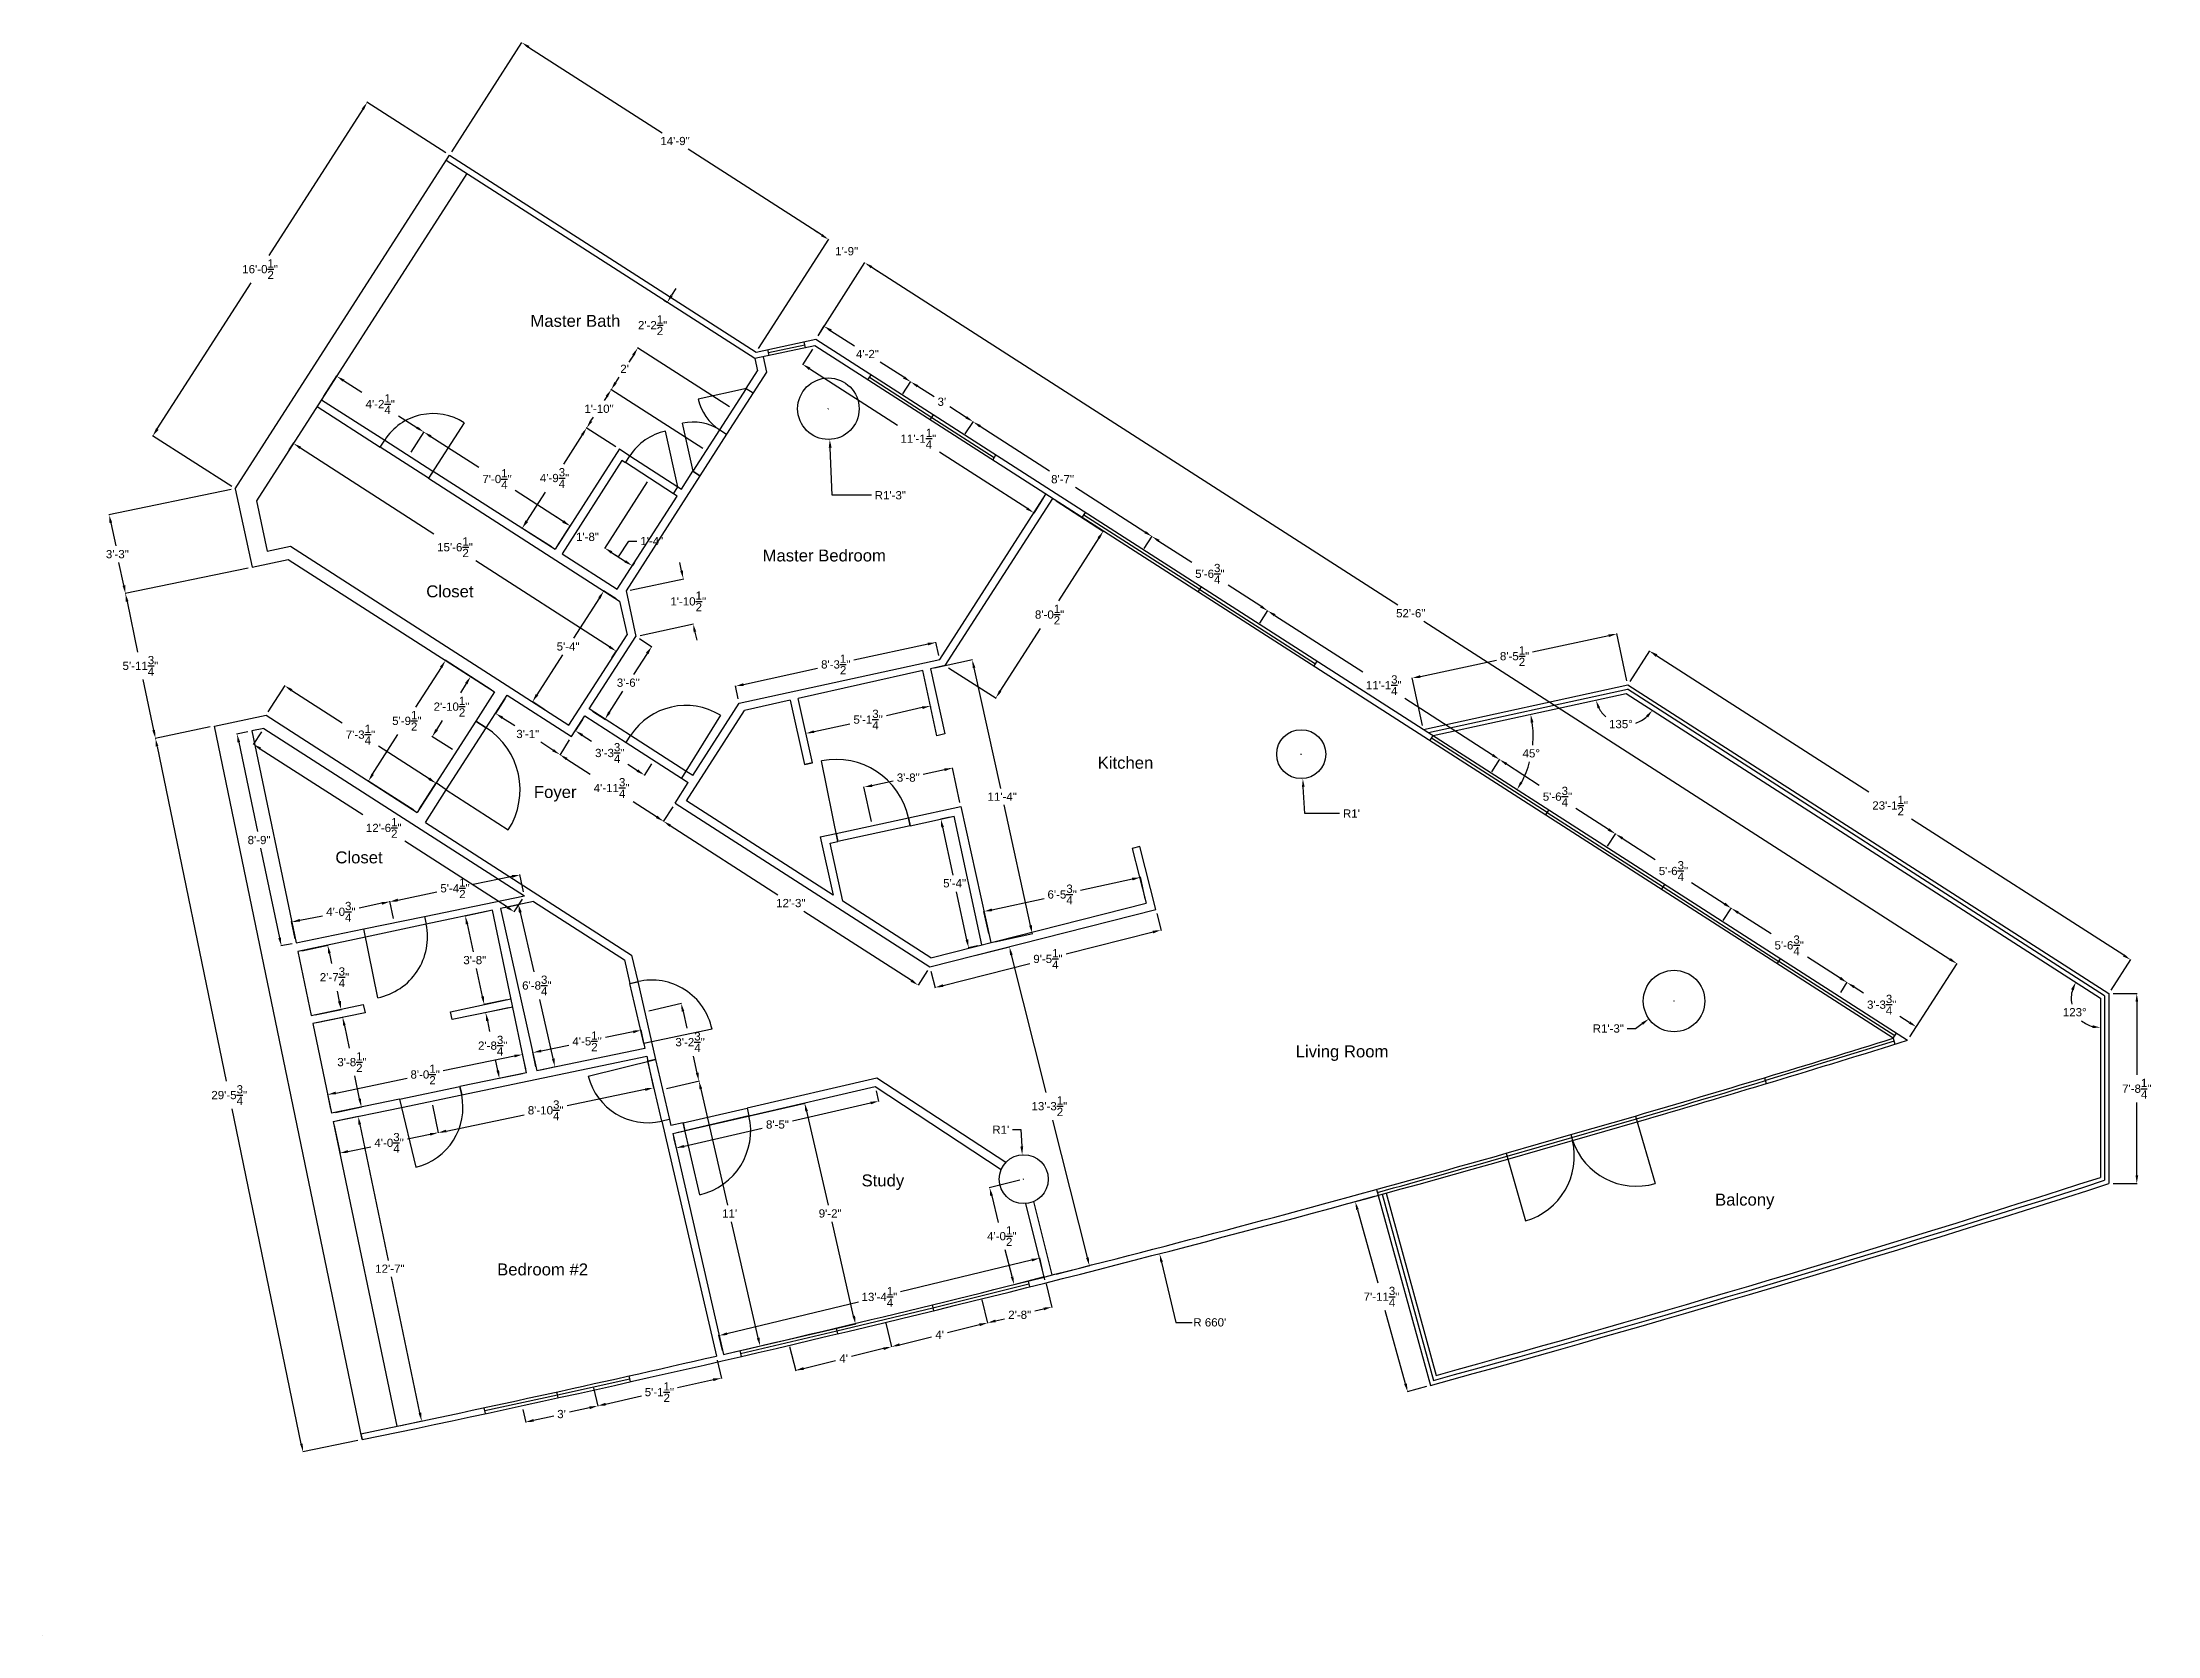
# Model space of a CAD drawing. Header units: inches. Extents: x 21 to 1048, y 4 to 777.
import ezdxf
from ezdxf import colors
from ezdxf.entities.mleader import LeaderData, LeaderLine
from ezdxf.math import Vec2, Vec3

# ---------------------------------------------------------------- set-up
doc = ezdxf.new("R2010")
doc.units = ezdxf.units.IN
doc.header["$MEASUREMENT"] = 0
for name, color, linetype in [('PDF', 7, 'Continuous'), ('Unit 6 - Dimension', 30, 'Continuous'), ('Unit 6 - Doors', 4, 'Continuous'), ('Unit 6 - Label', 2, 'Continuous'), ('Unit 6 - Walls', 7, 'Continuous'), ('Unit 6 - Windows', 3, 'Continuous')]:
    doc.layers.add(name, color=color, linetype=linetype)
doc.layers.add('Unit 6 - Column', color=7, linetype='Continuous', plot=False)
doc.styles.get("Standard").update_dxf_attribs({"font": 'arial.ttf'})
doc.dimstyles.get("Standard").update_dxf_attribs({"dimtxt": 4, "dimasz": 4, "dimexe": 0.18, "dimexo": 2, "dimgap": 2, "dimtad": 0, "dimtih": 1, "dimtoh": 1, "dimzin": 0, "dimdsep": 46, "dimlunit": 4, "dimtxsty": 'Standard', "dimcen": 0.09, "dimadec": 0, "dimazin": 0, "dimtfac": 1, "dimtofl": 0, "dimtmove": 0, "dimatfit": 3, "dimfxl": 1, "dimtolj": 1, "dimtzin": 0, "dimarcsym": 0})

msp = doc.modelspace()

# ---------------------------------------------------------------- texts
at = {"layer": 'Unit 6 - Label', "char_height": 5.7975, "attachment_point": 1}
for s, insert in [('Master Bath', (258.292, 644.999)), ('Master Bedroom', (370.992, 531.077)), ('Closet', (207.737, 513.662)), ('Kitchen', (533.634, 430.447)), ('Foyer', (259.995, 416.26)), ('Closet', (163.628, 384.494)), ('Living Room', (629.755, 290.305)), ('Study', (419.036, 227.66)), ('Balcony', (833.314, 218.327)), ('Bedroom #2', (242.152, 184.445))]:
    msp.add_mtext_dynamic_manual_height_columns(s, width=61.46224, gutter_width=1, heights=[0], dxfattribs=dict(at, insert=insert))

# ---------------------------------------------------------------- blocks, each defined once
blk = doc.blocks.new('*D2')
at = {"layer": 'Defpoints', "color": 0, "transparency": 16777216}
for p in [(179.1, 748.2), (219, 722.6), (115, 560.6)]:
    blk.add_point(p, dxfattribs=at)
at = {"layer": 'Unit 6 - Dimension', "color": 0, "lineweight": -2, "transparency": 16777216}
for p, q in [((176.9, 744.8), (131.4, 673.9)), ((217.3, 723.6), (178.9, 748.3)), ((77.2, 589.6), (122.7, 660.5)), ((113.3, 561.7), (74.9, 586.3))]:
    blk.add_line(p, q, dxfattribs=at)
at = {"layer": 'Unit 6 - Dimension', "color": 0, "transparency": 16777216}
for points in [[(176.4, 745.2), (177.5, 744.5), (179.1, 748.2)], [(76.6, 590), (77.8, 589.2), (75, 586.2)]]:
    blk.add_solid(points, dxfattribs=at)
at = {"layer": 'Unit 6 - Dimension', "color": 0, "transparency": 16777216, "insert": (127.1, 667.2), "char_height": 4, "attachment_point": 5}
blk.add_mtext('\\A1;16\'-0{\\H1.000000x;\\S1/2;}"', dxfattribs=at)
blk = doc.blocks.new('*D3')
at = {"layer": 'Defpoints', "color": 0, "transparency": 16777216}
for p in [(219, 722.6), (403, 681.6), (367.9, 627)]:
    blk.add_point(p, dxfattribs=at)
at = {"layer": 'Unit 6 - Dimension', "color": 0, "lineweight": -2, "transparency": 16777216}
for p, q in [((220.1, 724.2), (254.2, 777.3)), ((257.4, 775), (322.2, 733.4)), ((399.6, 683.8), (334.8, 725.4)), ((369, 628.7), (403.1, 681.8))]:
    blk.add_line(p, q, dxfattribs=at)
at = {"layer": 'Unit 6 - Dimension', "color": 0, "transparency": 16777216}
for points in [[(257.8, 775.6), (257.1, 774.5), (254.1, 777.2)], [(400, 684.3), (399.3, 683.2), (403, 681.6)]]:
    blk.add_solid(points, dxfattribs=at)
at = {"layer": 'Unit 6 - Dimension', "color": 0, "transparency": 16777216, "insert": (328.5, 729.4), "char_height": 4, "attachment_point": 5}
blk.add_mtext('\\A1;14\'-9"', dxfattribs=at)
blk = doc.blocks.new('*D4')
at = {"layer": 'Defpoints', "color": 0, "transparency": 16777216}
for p in [(130, 450.6), (212.5, 417.6), (203.4, 403.4)]:
    blk.add_point(p, dxfattribs=at)
at = {"layer": 'Unit 6 - Dimension', "color": 0, "lineweight": -2, "transparency": 16777216}
for p, q in [((131, 452.3), (139.2, 465)), ((142.5, 462.7), (167, 446.9)), ((209.2, 419.8), (184.6, 435.6)), ((204.4, 405.1), (212.6, 417.8))]:
    blk.add_line(p, q, dxfattribs=at)
at = {"layer": 'Unit 6 - Dimension', "color": 0, "transparency": 16777216}
for points in [[(142.8, 463.3), (142.1, 462.1), (139.1, 464.9)], [(209.5, 420.4), (208.8, 419.2), (212.5, 417.6)]]:
    blk.add_solid(points, dxfattribs=at)
at = {"layer": 'Unit 6 - Dimension', "color": 0, "transparency": 16777216, "insert": (175.8, 441.2), "char_height": 4, "attachment_point": 5}
blk.add_mtext('\\A1;7\'-3{\\H1.000000x;\\S1/4;}"', dxfattribs=at)
blk = doc.blocks.new('*D9')
at = {"layer": 'Defpoints', "color": 0, "transparency": 16777216}
for p in [(420.6, 670.3), (367.9, 627), (396.8, 633.2)]:
    blk.add_point(p, dxfattribs=at)
at = {"layer": 'Unit 6 - Dimension', "color": 0, "lineweight": -2, "transparency": 16777216}
for p, q in [((369, 628.7), (403.1, 681.8)), ((399.6, 683.8), (396.2, 685.9)), ((397.9, 634.9), (420.7, 670.4)), ((424, 668.1), (427.3, 666))]:
    blk.add_line(p, q, dxfattribs=at)
at = {"layer": 'Unit 6 - Dimension', "color": 0, "transparency": 16777216}
for points in [[(400, 684.3), (399.3, 683.2), (403, 681.6)], [(424.3, 668.7), (423.6, 667.6), (420.6, 670.3)]]:
    blk.add_solid(points, dxfattribs=at)
at = {"layer": 'Unit 6 - Dimension', "color": 0, "transparency": 16777216, "insert": (411.8, 675.9), "char_height": 4, "attachment_point": 5}
blk.add_mtext('\\A1;1\'-9"', dxfattribs=at)
blk = doc.blocks.new('*D10')
at = {"layer": 'Defpoints', "color": 0, "transparency": 16777216}
for p in [(396.8, 633.2), (950.7, 330), (926.8, 292.8)]:
    blk.add_point(p, dxfattribs=at)
at = {"layer": 'Unit 6 - Dimension', "color": 0, "lineweight": -2, "transparency": 16777216}
for p, q in [((397.9, 634.9), (420.7, 670.4)), ((424, 668.1), (679.3, 504.2)), ((947.3, 332.1), (691.9, 496.1)), ((927.9, 294.5), (950.8, 330.1))]:
    blk.add_line(p, q, dxfattribs=at)
at = {"layer": 'Unit 6 - Dimension', "color": 0, "transparency": 16777216}
for points in [[(424.3, 668.7), (423.6, 667.6), (420.6, 670.3)], [(947.7, 332.7), (946.9, 331.6), (950.7, 330)]]:
    blk.add_solid(points, dxfattribs=at)
at = {"layer": 'Unit 6 - Dimension', "color": 0, "transparency": 16777216, "insert": (685.6, 500.1), "char_height": 4, "attachment_point": 5}
blk.add_mtext('\\A1;52\'-6"', dxfattribs=at)
blk = doc.blocks.new('*D13')
at = {"layer": 'Defpoints', "color": 0, "transparency": 16777216}
for p in [(557.1, 359.4), (478.4, 355.3), (481.2, 342.7)]:
    blk.add_point(p, dxfattribs=at)
at = {"layer": 'Unit 6 - Dimension', "color": 0, "lineweight": -2, "transparency": 16777216}
for p, q in [((550.5, 371.1), (525.3, 365.5)), ((556.7, 361.4), (554.4, 372.1)), ((482.3, 356.1), (507.6, 361.6)), ((480.8, 344.7), (478.4, 355.4))]:
    blk.add_line(p, q, dxfattribs=at)
at = {"layer": 'Unit 6 - Dimension', "color": 0, "transparency": 16777216}
for points in [[(550.3, 371.7), (550.6, 370.4), (554.4, 371.9)], [(482.2, 356.8), (482.5, 355.5), (478.4, 355.3)]]:
    blk.add_solid(points, dxfattribs=at)
at = {"layer": 'Unit 6 - Dimension', "color": 0, "transparency": 16777216, "insert": (516.4, 363.6), "char_height": 4, "attachment_point": 5}
blk.add_mtext('\\A1;6\'-5{\\H1.000000x;\\S3/4;}"', dxfattribs=at)
blk = doc.blocks.new('*D21')
at = {"layer": 'Defpoints', "color": 0, "transparency": 16777216}
for p in [(452.6, 473.2), (481.7, 340.2), (501.9, 344.6)]:
    blk.add_point(p, dxfattribs=at)
at = {"layer": 'Unit 6 - Dimension', "color": 0, "lineweight": -2, "transparency": 16777216}
for p, q in [((454.5, 473.6), (472.9, 477.6)), ((473.6, 473.7), (486.5, 415.1)), ((501.1, 348.5), (488.2, 407.1)), ((483.7, 340.6), (502.1, 344.7))]:
    blk.add_line(p, q, dxfattribs=at)
at = {"layer": 'Unit 6 - Dimension', "color": 0, "transparency": 16777216}
for points in [[(474.3, 473.8), (473, 473.5), (472.7, 477.6)], [(501.7, 348.7), (500.4, 348.4), (501.9, 344.6)]]:
    blk.add_solid(points, dxfattribs=at)
at = {"layer": 'Unit 6 - Dimension', "color": 0, "transparency": 16777216, "insert": (487.3, 411.1), "char_height": 4, "attachment_point": 5}
blk.add_mtext('\\A1;11\'-4"', dxfattribs=at)
blk = doc.blocks.new('*D26')
at = {"layer": 'Defpoints', "color": 0, "transparency": 16777216}
for p in [(632.4, 431.7), (633.2, 419.8)]:
    blk.add_point(p, dxfattribs=at)
at = {"layer": 'Unit 6 - Dimension', "color": 0, "lineweight": -2, "transparency": 16777216}
for p, q in [((632.3, 431.7), (632.5, 431.7)), ((632.4, 431.6), (632.4, 431.8)), ((634.2, 402.9), (633.4, 415.9)), ((651, 402.9), (634.2, 402.9))]:
    blk.add_line(p, q, dxfattribs=at)
at = {"layer": 'Unit 6 - Dimension', "color": 0, "transparency": 16777216}
blk.add_solid([(634.1, 415.9), (632.8, 415.8), (633.2, 419.8)], dxfattribs=at)
at = {"layer": 'Unit 6 - Dimension', "color": 0, "transparency": 16777216, "insert": (656.8, 402.9), "char_height": 4, "attachment_point": 5}
blk.add_mtext("\\A1;R1'", dxfattribs=at)
blk = doc.blocks.new('*D27')
at = {"layer": 'Defpoints', "color": 0, "transparency": 16777216}
for p in [(813.4, 311.9), (801.3, 303.2)]:
    blk.add_point(p, dxfattribs=at)
at = {"layer": 'Unit 6 - Dimension', "color": 0, "lineweight": -2, "transparency": 16777216}
for p, q in [((813.3, 311.9), (813.5, 311.9)), ((813.4, 311.8), (813.4, 312)), ((790.7, 298.5), (794.7, 298.5)), ((794.7, 298.5), (798, 300.9))]:
    blk.add_line(p, q, dxfattribs=at)
at = {"layer": 'Unit 6 - Dimension', "color": 0, "transparency": 16777216}
blk.add_solid([(797.6, 301.4), (798.4, 300.3), (801.3, 303.2)], dxfattribs=at)
at = {"layer": 'Unit 6 - Dimension', "color": 0, "transparency": 16777216, "insert": (781.5, 298.5), "char_height": 4, "attachment_point": 5}
blk.add_mtext('\\A1;R1\'-3"', dxfattribs=at)
blk = doc.blocks.new('*D28')
at = {"layer": 'Defpoints', "color": 0, "transparency": 16777216}
for p in [(402.9, 599.4), (403.6, 584.5)]:
    blk.add_point(p, dxfattribs=at)
at = {"layer": 'Unit 6 - Dimension', "color": 0, "lineweight": -2, "transparency": 16777216}
for p, q in [((402.8, 599.4), (403, 599.4)), ((402.9, 599.4), (402.9, 599.5)), ((404.8, 557.4), (403.8, 580.5)), ((423.8, 557.4), (404.8, 557.4))]:
    blk.add_line(p, q, dxfattribs=at)
at = {"layer": 'Unit 6 - Dimension', "color": 0, "transparency": 16777216}
blk.add_solid([(404.5, 580.6), (403.1, 580.5), (403.6, 584.5)], dxfattribs=at)
at = {"layer": 'Unit 6 - Dimension', "color": 0, "transparency": 16777216, "insert": (433, 557.4), "char_height": 4, "attachment_point": 5}
blk.add_mtext('\\A1;R1\'-3"', dxfattribs=at)
blk = doc.blocks.new('*D29')
at = {"layer": 'Defpoints', "color": 0, "transparency": 16777216}
for p in [(226.7, 353.2), (239.7, 355.9), (248.9, 312.9)]:
    blk.add_point(p, dxfattribs=at)
at = {"layer": 'Unit 6 - Dimension', "color": 0, "lineweight": -2, "transparency": 16777216}
for p, q in [((237.8, 355.5), (226.6, 353.1)), ((227.6, 349.3), (230.5, 335.7)), ((235, 314.1), (232.2, 327.6)), ((246.9, 312.5), (235.7, 310.1))]:
    blk.add_line(p, q, dxfattribs=at)
at = {"layer": 'Unit 6 - Dimension', "color": 0, "transparency": 16777216}
for points in [[(228.2, 349.4), (226.9, 349.1), (226.7, 353.2)], [(235.7, 314.2), (234.4, 313.9), (235.9, 310.1)]]:
    blk.add_solid(points, dxfattribs=at)
at = {"layer": 'Unit 6 - Dimension', "color": 0, "transparency": 16777216, "insert": (231.3, 331.7), "char_height": 4, "attachment_point": 5}
blk.add_mtext('\\A1;3\'-8"', dxfattribs=at)
blk = doc.blocks.new('*D32')
at = {"layer": 'Defpoints', "color": 0, "transparency": 16777216}
for p in [(159.9, 339), (145.4, 335.9), (151.9, 304.8)]:
    blk.add_point(p, dxfattribs=at)
at = {"layer": 'Unit 6 - Dimension', "color": 0, "lineweight": -2, "transparency": 16777216}
for p, q in [((147.4, 336.3), (160.1, 339)), ((160.7, 335), (161.8, 330.1)), ((165.6, 311.7), (164.6, 316.7)), ((153.9, 305.2), (166.6, 307.8))]:
    blk.add_line(p, q, dxfattribs=at)
at = {"layer": 'Unit 6 - Dimension', "color": 0, "transparency": 16777216}
for points in [[(161.4, 335.2), (160.1, 334.9), (159.9, 339)], [(166.3, 311.9), (164.9, 311.6), (166.4, 307.8)]]:
    blk.add_solid(points, dxfattribs=at)
at = {"layer": 'Unit 6 - Dimension', "color": 0, "transparency": 16777216, "insert": (163.2, 323.4), "char_height": 4, "attachment_point": 5}
blk.add_mtext('\\A1;2\'-7{\\H1.000000x;\\S3/4;}"', dxfattribs=at)
blk = doc.blocks.new('*D33')
at = {"layer": 'Defpoints', "color": 0, "transparency": 16777216}
for p in [(152.7, 300.9), (167.2, 304), (161.8, 257.4)]:
    blk.add_point(p, dxfattribs=at)
at = {"layer": 'Unit 6 - Dimension', "color": 0, "lineweight": -2, "transparency": 16777216}
for p, q in [((154.7, 301.4), (167.3, 304)), ((168, 300), (170.3, 288.9)), ((175.4, 264.3), (173.1, 275.5)), ((163.7, 257.8), (176.4, 260.5))]:
    blk.add_line(p, q, dxfattribs=at)
at = {"layer": 'Unit 6 - Dimension', "color": 0, "transparency": 16777216}
for points in [[(168.6, 300.2), (167.3, 299.9), (167.2, 304)], [(176.1, 264.5), (174.8, 264.2), (176.2, 260.4)]]:
    blk.add_solid(points, dxfattribs=at)
at = {"layer": 'Unit 6 - Dimension', "color": 0, "transparency": 16777216, "insert": (171.7, 282.2), "char_height": 4, "attachment_point": 5}
blk.add_mtext('\\A1;3\'-8{\\H1.000000x;\\S1/2;}"', dxfattribs=at)
blk = doc.blocks.new('*D34')
at = {"layer": 'Defpoints', "color": 0, "transparency": 16777216}
for p in [(249.7, 308.9), (243.3, 274.2), (256.4, 276.9)]:
    blk.add_point(p, dxfattribs=at)
at = {"layer": 'Unit 6 - Dimension', "color": 0, "lineweight": -2, "transparency": 16777216}
for p, q in [((247.7, 308.5), (236.4, 306.2)), ((237.4, 302.3), (238.5, 297)), ((242.5, 278.1), (241.4, 283.5)), ((254.4, 276.5), (243.1, 274.2))]:
    blk.add_line(p, q, dxfattribs=at)
at = {"layer": 'Unit 6 - Dimension', "color": 0, "transparency": 16777216}
for points in [[(238.1, 302.4), (236.8, 302.1), (236.6, 306.2)], [(243.1, 278.3), (241.8, 278), (243.3, 274.2)]]:
    blk.add_solid(points, dxfattribs=at)
at = {"layer": 'Unit 6 - Dimension', "color": 0, "transparency": 16777216, "insert": (240, 290.2), "char_height": 4, "attachment_point": 5}
blk.add_mtext('\\A1;2\'-8{\\H1.000000x;\\S3/4;}"', dxfattribs=at)
blk = doc.blocks.new('*D36')
at = {"layer": 'Defpoints', "color": 0, "transparency": 16777216}
for p in [(123.1, 443), (144.5, 340.1), (137.4, 338.6)]:
    blk.add_point(p, dxfattribs=at)
at = {"layer": 'Unit 6 - Dimension', "color": 0, "lineweight": -2, "transparency": 16777216}
for p, q in [((121.1, 442.6), (115.7, 441.4)), ((116.7, 437.6), (125.8, 394.1)), ((136.6, 342.5), (127.5, 386)), ((142.6, 339.7), (137.2, 338.6))]:
    blk.add_line(p, q, dxfattribs=at)
at = {"layer": 'Unit 6 - Dimension', "color": 0, "transparency": 16777216}
for points in [[(117.4, 437.7), (116.1, 437.4), (115.9, 441.5)], [(137.2, 342.6), (135.9, 342.4), (137.4, 338.6)]]:
    blk.add_solid(points, dxfattribs=at)
at = {"layer": 'Unit 6 - Dimension', "color": 0, "transparency": 16777216, "insert": (126.6, 390), "char_height": 4, "attachment_point": 5}
blk.add_mtext('\\A1;8\'-9"', dxfattribs=at)
blk = doc.blocks.new('*D40')
at = {"layer": 'Defpoints', "color": 0, "transparency": 16777216}
for p in [(312, 297.7), (313.9, 288.8), (261.4, 278)]:
    blk.add_point(p, dxfattribs=at)
at = {"layer": 'Unit 6 - Dimension', "color": 0, "lineweight": -2, "transparency": 16777216}
for p, q in [((313.5, 290.8), (312, 297.9)), ((263.5, 287.7), (277, 290.4)), ((308.1, 296.9), (294.7, 294.1)), ((261, 279.9), (259.5, 287))]:
    blk.add_line(p, q, dxfattribs=at)
at = {"layer": 'Unit 6 - Dimension', "color": 0, "transparency": 16777216}
for points in [[(263.4, 288.3), (263.6, 287), (259.6, 286.8)], [(308, 297.5), (308.3, 296.2), (312, 297.7)]]:
    blk.add_solid(points, dxfattribs=at)
at = {"layer": 'Unit 6 - Dimension', "color": 0, "transparency": 16777216, "insert": (285.8, 292.3), "char_height": 4, "attachment_point": 5}
blk.add_mtext('\\A1;4\'-5{\\H1.000000x;\\S1/2;}"', dxfattribs=at)
blk = doc.blocks.new('*D41')
at = {"layer": 'Defpoints', "color": 0, "transparency": 16777216}
for p in [(247, 460.3), (272.6, 431.5), (278.2, 440.3)]:
    blk.add_point(p, dxfattribs=at)
at = {"layer": 'Unit 6 - Dimension', "color": 0, "lineweight": -2, "transparency": 16777216}
for p, q in [((245.9, 458.6), (241.3, 451.4)), ((244.8, 449.4), (250.7, 445.6)), ((269.2, 433.6), (263.3, 437.5)), ((277.1, 438.6), (272.5, 431.3))]:
    blk.add_line(p, q, dxfattribs=at)
at = {"layer": 'Unit 6 - Dimension', "color": 0, "transparency": 16777216}
for points in [[(245.1, 449.9), (244.4, 448.8), (241.4, 451.5)], [(269.6, 434.2), (268.9, 433.1), (272.6, 431.5)]]:
    blk.add_solid(points, dxfattribs=at)
at = {"layer": 'Unit 6 - Dimension', "color": 0, "transparency": 16777216, "insert": (257, 441.5), "char_height": 4, "attachment_point": 5}
blk.add_mtext('\\A1;3\'-1"', dxfattribs=at)
blk = doc.blocks.new('*D42')
at = {"layer": 'Defpoints', "color": 0, "transparency": 16777216}
for p in [(278.2, 440.3), (328.5, 407.9), (322.9, 399.1)]:
    blk.add_point(p, dxfattribs=at)
at = {"layer": 'Unit 6 - Dimension', "color": 0, "lineweight": -2, "transparency": 16777216}
for p, q in [((277.1, 438.6), (272.5, 431.3)), ((275.9, 429.3), (287.3, 422)), ((319.5, 401.3), (308.2, 408.6)), ((327.4, 406.2), (322.8, 399))]:
    blk.add_line(p, q, dxfattribs=at)
at = {"layer": 'Unit 6 - Dimension', "color": 0, "transparency": 16777216}
for points in [[(276.3, 429.9), (275.6, 428.8), (272.6, 431.5)], [(319.9, 401.9), (319.2, 400.7), (322.9, 399.1)]]:
    blk.add_solid(points, dxfattribs=at)
at = {"layer": 'Unit 6 - Dimension', "color": 0, "transparency": 16777216, "insert": (297.7, 415.3), "char_height": 4, "attachment_point": 5}
blk.add_mtext('\\A1;4\'-11{\\H1.000000x;\\S3/4;}"', dxfattribs=at)
blk = doc.blocks.new('*D43')
at = {"layer": 'Defpoints', "color": 0, "transparency": 16777216}
for p in [(328.5, 407.9), (446.5, 319.6), (452.2, 328.4)]:
    blk.add_point(p, dxfattribs=at)
at = {"layer": 'Unit 6 - Dimension', "color": 0, "lineweight": -2, "transparency": 16777216}
for p, q in [((327.4, 406.2), (322.8, 399)), ((326.2, 397), (378.4, 363.4)), ((443.2, 321.8), (391, 355.3)), ((451.1, 326.7), (446.5, 319.5))]:
    blk.add_line(p, q, dxfattribs=at)
at = {"layer": 'Unit 6 - Dimension', "color": 0, "transparency": 16777216}
for points in [[(326.6, 397.5), (325.9, 396.4), (322.9, 399.1)], [(443.5, 322.4), (442.8, 321.2), (446.5, 319.6)]]:
    blk.add_solid(points, dxfattribs=at)
at = {"layer": 'Unit 6 - Dimension', "color": 0, "transparency": 16777216, "insert": (384.7, 359.4), "char_height": 4, "attachment_point": 5}
blk.add_mtext('\\A1;12\'-3"', dxfattribs=at)
blk = doc.blocks.new('*D44')
at = {"layer": 'Defpoints', "color": 0, "transparency": 16777216}
for p in [(561.8, 356.3), (564.4, 346.3), (452.2, 328.4)]:
    blk.add_point(p, dxfattribs=at)
at = {"layer": 'Unit 6 - Dimension', "color": 0, "lineweight": -2, "transparency": 16777216}
for p, q in [((562.3, 354.4), (564.4, 346.1)), ((560.5, 345.3), (518.4, 334.6)), ((458.6, 319.4), (500.7, 330.1)), ((452.7, 326.4), (454.8, 318.2))]:
    blk.add_line(p, q, dxfattribs=at)
at = {"layer": 'Unit 6 - Dimension', "color": 0, "transparency": 16777216}
for points in [[(560.3, 346), (560.6, 344.7), (564.4, 346.3)], [(458.4, 320), (458.8, 318.7), (454.7, 318.4)]]:
    blk.add_solid(points, dxfattribs=at)
at = {"layer": 'Unit 6 - Dimension', "color": 0, "transparency": 16777216, "insert": (509.5, 332.3), "char_height": 4, "attachment_point": 5}
blk.add_mtext('\\A1;9\'-5{\\H1.000000x;\\S1/4;}"', dxfattribs=at)
blk = doc.blocks.new('*D45')
at = {"layer": 'Defpoints', "color": 0, "transparency": 16777216}
for p in [(472.7, 333.6), (511.5, 178.8), (529.6, 183.4)]:
    blk.add_point(p, dxfattribs=at)
at = {"layer": 'Unit 6 - Dimension', "color": 0, "lineweight": -2, "transparency": 16777216}
for p, q in [((474.6, 334.1), (490.9, 338.2)), ((491.7, 334.3), (508.5, 267.5)), ((528.7, 187.3), (511.9, 254)), ((513.5, 179.3), (529.8, 183.4))]:
    blk.add_line(p, q, dxfattribs=at)
at = {"layer": 'Unit 6 - Dimension', "color": 0, "transparency": 16777216}
for points in [[(492.4, 334.4), (491.1, 334.1), (490.8, 338.1)], [(529.3, 187.4), (528, 187.1), (529.6, 183.4)]]:
    blk.add_solid(points, dxfattribs=at)
at = {"layer": 'Unit 6 - Dimension', "color": 0, "transparency": 16777216, "insert": (510.2, 260.8), "char_height": 4, "attachment_point": 5}
blk.add_mtext('\\A1;13\'-3{\\H1.000000x;\\S1/2;}"', dxfattribs=at)
blk = doc.blocks.new('*D46')
at = {"layer": 'Defpoints', "color": 0, "transparency": 16777216}
for p in [(497.8, 225.4), (509.7, 178.4), (493.1, 174.2)]:
    blk.add_point(p, dxfattribs=at)
at = {"layer": 'Unit 6 - Dimension', "color": 0, "lineweight": -2, "transparency": 16777216}
for p, q in [((495.9, 224.9), (481, 221.1)), ((482.2, 217.3), (485.4, 204.4)), ((492.1, 178.1), (488.8, 191)), ((507.7, 177.9), (492.9, 174.1))]:
    blk.add_line(p, q, dxfattribs=at)
at = {"layer": 'Unit 6 - Dimension', "color": 0, "transparency": 16777216}
for points in [[(482.8, 217.5), (481.5, 217.1), (481.2, 221.2)], [(492.7, 178.2), (491.4, 177.9), (493.1, 174.2)]]:
    blk.add_solid(points, dxfattribs=at)
at = {"layer": 'Unit 6 - Dimension', "color": 0, "transparency": 16777216, "insert": (487.1, 197.7), "char_height": 4, "attachment_point": 5}
blk.add_mtext('\\A1;4\'-0{\\H1.000000x;\\S1/2;}"', dxfattribs=at)
blk = doc.blocks.new('*D47')
at = {"layer": 'Defpoints', "color": 0, "transparency": 16777216}
for p in [(505.5, 187), (507.7, 177.9), (352.1, 140.3)]:
    blk.add_point(p, dxfattribs=at)
at = {"layer": 'Unit 6 - Dimension', "color": 0, "lineweight": -2, "transparency": 16777216}
for p, q in [((501.6, 186.1), (437.9, 170.7)), ((507.2, 179.8), (505.5, 187.2)), ((353.7, 150.4), (417.5, 165.8)), ((351.6, 142.2), (349.8, 149.6))]:
    blk.add_line(p, q, dxfattribs=at)
at = {"layer": 'Unit 6 - Dimension', "color": 0, "transparency": 16777216}
for points in [[(501.5, 186.7), (501.8, 185.4), (505.5, 187)], [(353.6, 151), (353.9, 149.7), (349.9, 149.4)]]:
    blk.add_solid(points, dxfattribs=at)
at = {"layer": 'Unit 6 - Dimension', "color": 0, "transparency": 16777216, "insert": (427.7, 168.2), "char_height": 4, "attachment_point": 5}
blk.add_mtext('\\A1;13\'-4{\\H1.000000x;\\S1/4;}"', dxfattribs=at)
blk = doc.blocks.new('*D50')
at = {"layer": 'Defpoints', "color": 0, "transparency": 16777216}
for p in [(425.7, 270.3), (427.3, 263.2), (327.4, 247.5)]:
    blk.add_point(p, dxfattribs=at)
at = {"layer": 'Unit 6 - Dimension', "color": 0, "lineweight": -2, "transparency": 16777216}
for p, q in [((426.1, 268.3), (427.3, 263.1)), ((423.4, 262.3), (385.5, 253.5)), ((332.9, 241.4), (370.8, 250.2)), ((327.8, 245.6), (329, 240.3))]:
    blk.add_line(p, q, dxfattribs=at)
at = {"layer": 'Unit 6 - Dimension', "color": 0, "transparency": 16777216}
for points in [[(423.3, 263), (423.6, 261.7), (427.3, 263.2)], [(332.7, 242), (333, 240.7), (329, 240.5)]]:
    blk.add_solid(points, dxfattribs=at)
at = {"layer": 'Unit 6 - Dimension', "color": 0, "transparency": 16777216, "insert": (378.2, 251.9), "char_height": 4, "attachment_point": 5}
blk.add_mtext('\\A1;8\'-5"', dxfattribs=at)
blk = doc.blocks.new('*D51')
at = {"layer": 'Defpoints', "color": 0, "transparency": 16777216}
for p in [(497, 237.2), (497.7, 225.4)]:
    blk.add_point(p, dxfattribs=at)
at = {"layer": 'Unit 6 - Dimension', "color": 0, "lineweight": -2, "transparency": 16777216}
for p, q in [((492.3, 249.4), (496.3, 249.4)), ((496.3, 249.4), (496.8, 241.2)), ((497.6, 225.4), (497.8, 225.4)), ((497.7, 225.3), (497.7, 225.5))]:
    blk.add_line(p, q, dxfattribs=at)
at = {"layer": 'Unit 6 - Dimension', "color": 0, "transparency": 16777216}
blk.add_solid([(497.5, 241.3), (496.1, 241.2), (497, 237.2)], dxfattribs=at)
at = {"layer": 'Unit 6 - Dimension', "color": 0, "transparency": 16777216, "insert": (486.6, 249.4), "char_height": 4, "attachment_point": 5}
blk.add_mtext("\\A1;R1'", dxfattribs=at)
blk = doc.blocks.new('*D53')
at = {"layer": 'Defpoints', "color": 0, "transparency": 16777216}
for p in [(897.4, 320.8), (893.3, 314.3), (926.8, 292.8)]:
    blk.add_point(p, dxfattribs=at)
at = {"layer": 'Unit 6 - Dimension', "color": 0, "lineweight": -2, "transparency": 16777216}
for p, q in [((894.3, 316), (897.5, 321)), ((900.8, 318.7), (905.4, 315.8)), ((927.6, 301.5), (923, 304.4)), ((927.9, 294.5), (931.1, 299.5))]:
    blk.add_line(p, q, dxfattribs=at)
at = {"layer": 'Unit 6 - Dimension', "color": 0, "transparency": 16777216}
for points in [[(901.2, 319.2), (900.5, 318.1), (897.4, 320.8)], [(928, 302), (927.3, 300.9), (931, 299.3)]]:
    blk.add_solid(points, dxfattribs=at)
at = {"layer": 'Unit 6 - Dimension', "color": 0, "transparency": 16777216, "insert": (914.2, 310.1), "char_height": 4, "attachment_point": 5}
blk.add_mtext('\\A1;3\'-3{\\H1.000000x;\\S3/4;}"', dxfattribs=at)
blk = doc.blocks.new('*D54')
at = {"layer": 'Defpoints', "color": 0, "transparency": 16777216}
for p in [(836.2, 349.2), (841.2, 356.9), (893.3, 314.3)]:
    blk.add_point(p, dxfattribs=at)
at = {"layer": 'Unit 6 - Dimension', "color": 0, "lineweight": -2, "transparency": 16777216}
for p, q in [((837.3, 350.9), (841.3, 357.1)), ((844.6, 354.8), (860.5, 344.6)), ((894.1, 323), (878.2, 333.2)), ((894.3, 316), (897.5, 321))]:
    blk.add_line(p, q, dxfattribs=at)
at = {"layer": 'Unit 6 - Dimension', "color": 0, "transparency": 16777216}
for points in [[(844.9, 355.3), (844.2, 354.2), (841.2, 356.9)], [(894.4, 323.6), (893.7, 322.4), (897.4, 320.8)]]:
    blk.add_solid(points, dxfattribs=at)
at = {"layer": 'Unit 6 - Dimension', "color": 0, "transparency": 16777216, "insert": (869.3, 338.9), "char_height": 4, "attachment_point": 5}
blk.add_mtext('\\A1;5\'-6{\\H1.000000x;\\S3/4;}"', dxfattribs=at)
blk = doc.blocks.new('*D55')
at = {"layer": 'Defpoints', "color": 0, "transparency": 16777216}
for p in [(785, 393), (780, 385.3), (836.2, 349.2)]:
    blk.add_point(p, dxfattribs=at)
at = {"layer": 'Unit 6 - Dimension', "color": 0, "lineweight": -2, "transparency": 16777216}
for p, q in [((781.1, 387), (785.1, 393.2)), ((788.3, 390.9), (804.2, 380.6)), ((837.8, 359.1), (821.9, 369.3)), ((837.3, 350.9), (841.3, 357.1))]:
    blk.add_line(p, q, dxfattribs=at)
at = {"layer": 'Unit 6 - Dimension', "color": 0, "transparency": 16777216}
for points in [[(788.7, 391.4), (788, 390.3), (785, 393)], [(838.2, 359.7), (837.5, 358.5), (841.2, 356.9)]]:
    blk.add_solid(points, dxfattribs=at)
at = {"layer": 'Unit 6 - Dimension', "color": 0, "transparency": 16777216, "insert": (813.1, 375), "char_height": 4, "attachment_point": 5}
blk.add_mtext('\\A1;5\'-6{\\H1.000000x;\\S3/4;}"', dxfattribs=at)
blk = doc.blocks.new('*D56')
at = {"layer": 'Defpoints', "color": 0, "transparency": 16777216}
for p in [(723.8, 421.4), (728.7, 429.1), (780, 385.3)]:
    blk.add_point(p, dxfattribs=at)
at = {"layer": 'Unit 6 - Dimension', "color": 0, "lineweight": -2, "transparency": 16777216}
for p, q in [((724.9, 423.1), (728.8, 429.3)), ((732.1, 427), (748, 416.7)), ((781.6, 395.2), (765.7, 405.4)), ((781.1, 387), (785.1, 393.2))]:
    blk.add_line(p, q, dxfattribs=at)
at = {"layer": 'Unit 6 - Dimension', "color": 0, "transparency": 16777216}
for points in [[(732.4, 427.5), (731.7, 426.4), (728.7, 429.1)], [(782, 395.7), (781.2, 394.6), (785, 393)]]:
    blk.add_solid(points, dxfattribs=at)
at = {"layer": 'Unit 6 - Dimension', "color": 0, "transparency": 16777216, "insert": (756.8, 411.1), "char_height": 4, "attachment_point": 5}
blk.add_mtext('\\A1;5\'-6{\\H1.000000x;\\S3/4;}"', dxfattribs=at)
blk = doc.blocks.new('*D61')
at = {"layer": 'Defpoints', "color": 0, "transparency": 16777216}
for p in [(611.3, 493.7), (616.2, 501.3), (723.8, 421.4)]:
    blk.add_point(p, dxfattribs=at)
at = {"layer": 'Unit 6 - Dimension', "color": 0, "lineweight": -2, "transparency": 16777216}
for p, q in [((612.4, 495.3), (616.3, 501.4)), ((619.6, 499.1), (662.3, 471.7)), ((725.3, 431.3), (682.7, 458.7)), ((724.9, 423.1), (728.8, 429.3))]:
    blk.add_line(p, q, dxfattribs=at)
at = {"layer": 'Unit 6 - Dimension', "color": 0, "transparency": 16777216}
for points in [[(620, 499.7), (619.2, 498.6), (616.2, 501.3)], [(725.7, 431.8), (725, 430.7), (728.7, 429.1)]]:
    blk.add_solid(points, dxfattribs=at)
at = {"layer": 'Unit 6 - Dimension', "color": 0, "transparency": 16777216, "insert": (672.5, 465.2), "char_height": 4, "attachment_point": 5}
blk.add_mtext('\\A1;11\'-1{\\H1.000000x;\\S3/4;}"', dxfattribs=at)
blk = doc.blocks.new('*D62')
at = {"layer": 'Defpoints', "color": 0, "transparency": 16777216}
for p in [(560, 537.4), (555.1, 529.8), (611.3, 493.7)]:
    blk.add_point(p, dxfattribs=at)
at = {"layer": 'Unit 6 - Dimension', "color": 0, "lineweight": -2, "transparency": 16777216}
for p, q in [((556.2, 531.5), (560.1, 537.5)), ((563.3, 535.2), (579.3, 525)), ((612.9, 503.5), (596.9, 513.7)), ((612.4, 495.3), (616.3, 501.4))]:
    blk.add_line(p, q, dxfattribs=at)
at = {"layer": 'Unit 6 - Dimension', "color": 0, "transparency": 16777216}
for points in [[(563.7, 535.8), (563, 534.7), (560, 537.4)], [(613.2, 504), (612.5, 502.9), (616.2, 501.3)]]:
    blk.add_solid(points, dxfattribs=at)
at = {"layer": 'Unit 6 - Dimension', "color": 0, "transparency": 16777216, "insert": (588.1, 519.3), "char_height": 4, "attachment_point": 5}
blk.add_mtext('\\A1;5\'-6{\\H1.000000x;\\S3/4;}"', dxfattribs=at)
blk = doc.blocks.new('*D63')
at = {"layer": 'Defpoints', "color": 0, "transparency": 16777216}
for p in [(468.3, 585.5), (473.2, 593.1), (555.1, 529.8)]:
    blk.add_point(p, dxfattribs=at)
at = {"layer": 'Unit 6 - Dimension', "color": 0, "lineweight": -2, "transparency": 16777216}
for p, q in [((469.4, 587.2), (473.3, 593.2)), ((476.6, 590.9), (510.3, 569.3)), ((556.6, 539.5), (522.9, 561.2)), ((556.2, 531.5), (560.1, 537.5))]:
    blk.add_line(p, q, dxfattribs=at)
at = {"layer": 'Unit 6 - Dimension', "color": 0, "transparency": 16777216}
for points in [[(476.9, 591.5), (476.2, 590.4), (473.2, 593.1)], [(557, 540.1), (556.3, 539), (560, 537.4)]]:
    blk.add_solid(points, dxfattribs=at)
at = {"layer": 'Unit 6 - Dimension', "color": 0, "transparency": 16777216, "insert": (516.6, 565.2), "char_height": 4, "attachment_point": 5}
blk.add_mtext('\\A1;8\'-7"', dxfattribs=at)
blk = doc.blocks.new('*D64')
at = {"layer": 'Defpoints', "color": 0, "transparency": 16777216}
for p in [(442.9, 612.5), (438, 605), (468.3, 585.5)]:
    blk.add_point(p, dxfattribs=at)
at = {"layer": 'Unit 6 - Dimension', "color": 0, "lineweight": -2, "transparency": 16777216}
for p, q in [((439.1, 606.6), (443, 612.7)), ((446.3, 610.4), (454.2, 605.3)), ((469.8, 595.2), (461.9, 600.3)), ((469.4, 587.2), (473.3, 593.2))]:
    blk.add_line(p, q, dxfattribs=at)
at = {"layer": 'Unit 6 - Dimension', "color": 0, "transparency": 16777216}
for points in [[(446.6, 610.9), (445.9, 609.8), (442.9, 612.5)], [(470.2, 595.8), (469.5, 594.7), (473.2, 593.1)]]:
    blk.add_solid(points, dxfattribs=at)
at = {"layer": 'Unit 6 - Dimension', "color": 0, "transparency": 16777216, "insert": (458, 602.8), "char_height": 4, "attachment_point": 5}
blk.add_mtext("\\A1;3'", dxfattribs=at)
blk = doc.blocks.new('*D65')
at = {"layer": 'Defpoints', "color": 0, "transparency": 16777216}
for p in [(400.8, 639.5), (396.8, 633.2), (438, 605)]:
    blk.add_point(p, dxfattribs=at)
at = {"layer": 'Unit 6 - Dimension', "color": 0, "lineweight": -2, "transparency": 16777216}
for p, q in [((397.9, 634.9), (400.9, 639.7)), ((404.2, 637.3), (415.6, 630)), ((439.5, 614.7), (428.1, 622)), ((439.1, 606.6), (443, 612.7))]:
    blk.add_line(p, q, dxfattribs=at)
at = {"layer": 'Unit 6 - Dimension', "color": 0, "transparency": 16777216}
for points in [[(404.6, 637.9), (403.8, 636.8), (400.8, 639.5)], [(439.9, 615.2), (439.2, 614.1), (442.9, 612.5)]]:
    blk.add_solid(points, dxfattribs=at)
at = {"layer": 'Unit 6 - Dimension', "color": 0, "transparency": 16777216, "insert": (421.9, 626), "char_height": 4, "attachment_point": 5}
blk.add_mtext('\\A1;4\'-2"', dxfattribs=at)
blk = doc.blocks.new('*D67')
at = {"layer": 'Defpoints', "color": 0, "transparency": 16777216}
for p in [(243.7, 356.8), (261.4, 278), (270.2, 280)]:
    blk.add_point(p, dxfattribs=at)
at = {"layer": 'Unit 6 - Dimension', "color": 0, "lineweight": -2, "transparency": 16777216}
for p, q in [((245.7, 357.2), (252.7, 358.8)), ((253.4, 354.8), (259.9, 326.1)), ((269.3, 283.9), (262.9, 312.6)), ((263.4, 278.4), (270.4, 280))]:
    blk.add_line(p, q, dxfattribs=at)
at = {"layer": 'Unit 6 - Dimension', "color": 0, "transparency": 16777216}
for points in [[(254.1, 355), (252.7, 354.7), (252.5, 358.7)], [(270, 284), (268.7, 283.7), (270.2, 280)]]:
    blk.add_solid(points, dxfattribs=at)
at = {"layer": 'Unit 6 - Dimension', "color": 0, "transparency": 16777216, "insert": (261.4, 319.4), "char_height": 4, "attachment_point": 5}
blk.add_mtext('\\A1;6\'-8{\\H1.000000x;\\S3/4;}"', dxfattribs=at)
blk = doc.blocks.new('*D68')
at = {"layer": 'Defpoints', "color": 0, "transparency": 16777216}
for p in [(508.1, 176.4), (476.9, 168.7), (480.2, 155.6)]:
    blk.add_point(p, dxfattribs=at)
at = {"layer": 'Unit 6 - Dimension', "color": 0, "lineweight": -2, "transparency": 16777216}
for p, q in [((477.4, 166.8), (480.2, 155.4)), ((508.6, 174.5), (511.4, 163.1)), ((484.1, 156.6), (488.4, 157.6)), ((507.4, 162.3), (503.1, 161.3))]:
    blk.add_line(p, q, dxfattribs=at)
at = {"layer": 'Unit 6 - Dimension', "color": 0, "transparency": 16777216}
for points in [[(483.9, 157.2), (484.2, 155.9), (480.2, 155.6)], [(507.3, 163), (507.6, 161.7), (511.3, 163.3)]]:
    blk.add_solid(points, dxfattribs=at)
at = {"layer": 'Unit 6 - Dimension', "color": 0, "transparency": 16777216, "insert": (495.8, 159.5), "char_height": 4, "attachment_point": 5}
blk.add_mtext('\\A1;2\'-8"', dxfattribs=at)
blk = doc.blocks.new('*D69')
at = {"layer": 'Defpoints', "color": 0, "transparency": 16777216}
for p in [(476.9, 168.7), (430.3, 157.3), (433.6, 144)]:
    blk.add_point(p, dxfattribs=at)
at = {"layer": 'Unit 6 - Dimension', "color": 0, "lineweight": -2, "transparency": 16777216}
for p, q in [((477.4, 166.8), (480.2, 155.4)), ((430.8, 155.4), (433.6, 143.9)), ((476.3, 154.6), (460.8, 150.8)), ((437.5, 145), (453, 148.8))]:
    blk.add_line(p, q, dxfattribs=at)
at = {"layer": 'Unit 6 - Dimension', "color": 0, "transparency": 16777216}
for points in [[(476.1, 155.3), (476.5, 154), (480.2, 155.6)], [(437.3, 145.7), (437.6, 144.4), (433.6, 144)]]:
    blk.add_solid(points, dxfattribs=at)
at = {"layer": 'Unit 6 - Dimension', "color": 0, "transparency": 16777216, "insert": (456.9, 149.8), "char_height": 4, "attachment_point": 5}
blk.add_mtext("\\A1;4'", dxfattribs=at)
blk = doc.blocks.new('*D70')
at = {"layer": 'Defpoints', "color": 0, "transparency": 16777216}
for p in [(430.3, 157.3), (383.6, 146.2), (387, 132.5)]:
    blk.add_point(p, dxfattribs=at)
at = {"layer": 'Unit 6 - Dimension', "color": 0, "lineweight": -2, "transparency": 16777216}
for p, q in [((430.8, 155.4), (433.6, 143.9)), ((384.1, 144.2), (387.1, 132.3)), ((390.9, 133.5), (406.4, 137.3)), ((429.7, 143.1), (414.2, 139.2))]:
    blk.add_line(p, q, dxfattribs=at)
at = {"layer": 'Unit 6 - Dimension', "color": 0, "transparency": 16777216}
for points in [[(429.6, 143.7), (429.9, 142.4), (433.6, 144)], [(390.7, 134.1), (391.1, 132.8), (387, 132.5)]]:
    blk.add_solid(points, dxfattribs=at)
at = {"layer": 'Unit 6 - Dimension', "color": 0, "transparency": 16777216, "insert": (410.3, 138.3), "char_height": 4, "attachment_point": 5}
blk.add_mtext("\\A1;4'", dxfattribs=at)
blk = doc.blocks.new('*D71')
at = {"layer": 'Defpoints', "color": 0, "transparency": 16777216}
for p in [(348.5, 139.5), (288.5, 126), (290.9, 115.3)]:
    blk.add_point(p, dxfattribs=at)
at = {"layer": 'Unit 6 - Dimension', "color": 0, "lineweight": -2, "transparency": 16777216}
for p, q in [((349, 137.5), (351, 128.6)), ((289, 124), (291, 115.1)), ((347.1, 127.9), (329.7, 124)), ((294.8, 116.2), (312.2, 120.1))]:
    blk.add_line(p, q, dxfattribs=at)
at = {"layer": 'Unit 6 - Dimension', "color": 0, "transparency": 16777216}
for points in [[(346.9, 128.6), (347.2, 127.3), (351, 128.8)], [(294.7, 116.8), (295, 115.5), (290.9, 115.3)]]:
    blk.add_solid(points, dxfattribs=at)
at = {"layer": 'Unit 6 - Dimension', "color": 0, "transparency": 16777216, "insert": (320.9, 122), "char_height": 4, "attachment_point": 5}
blk.add_mtext('\\A1;5\'-1{\\H1.000000x;\\S1/2;}"', dxfattribs=at)
blk = doc.blocks.new('*D72')
at = {"layer": 'Defpoints', "color": 0, "transparency": 16777216}
for p in [(288.5, 126), (254.1, 115.4), (255.9, 107.4)]:
    blk.add_point(p, dxfattribs=at)
at = {"layer": 'Unit 6 - Dimension', "color": 0, "lineweight": -2, "transparency": 16777216}
for p, q in [((289, 124), (291, 115.1)), ((254.6, 113.5), (256, 107.2)), ((287, 114.4), (277.3, 112.2)), ((259.8, 108.3), (269.6, 110.5))]:
    blk.add_line(p, q, dxfattribs=at)
at = {"layer": 'Unit 6 - Dimension', "color": 0, "transparency": 16777216}
for points in [[(286.9, 115), (287.2, 113.7), (290.9, 115.3)], [(259.7, 108.9), (260, 107.6), (255.9, 107.4)]]:
    blk.add_solid(points, dxfattribs=at)
at = {"layer": 'Unit 6 - Dimension', "color": 0, "transparency": 16777216, "insert": (273.4, 111.3), "char_height": 4, "attachment_point": 5}
blk.add_mtext("\\A1;3'", dxfattribs=at)
blk = doc.blocks.new('*D73')
at = {"layer": 'Defpoints', "color": 0, "transparency": 16777216}
for p in [(301.6, 506), (259.3, 457.2), (267, 452.2)]:
    blk.add_point(p, dxfattribs=at)
at = {"layer": 'Unit 6 - Dimension', "color": 0, "lineweight": -2, "transparency": 16777216}
for p, q in [((291.8, 507.6), (279.2, 488.1)), ((299.9, 507.1), (293.8, 511)), ((261.5, 460.5), (274, 480)), ((265.3, 453.3), (259.2, 457.3))]:
    blk.add_line(p, q, dxfattribs=at)
at = {"layer": 'Unit 6 - Dimension', "color": 0, "transparency": 16777216}
for points in [[(291.2, 507.9), (292.3, 507.2), (293.9, 510.9)], [(260.9, 460.9), (262.1, 460.2), (259.3, 457.2)]]:
    blk.add_solid(points, dxfattribs=at)
at = {"layer": 'Unit 6 - Dimension', "color": 0, "transparency": 16777216, "insert": (276.6, 484), "char_height": 4, "attachment_point": 5}
blk.add_mtext('\\A1;5\'-4"', dxfattribs=at)
blk = doc.blocks.new('*D74')
at = {"layer": 'Defpoints', "color": 0, "transparency": 16777216}
for p in [(140.1, 577.7), (296.9, 476.8), (300, 481.7)]:
    blk.add_point(p, dxfattribs=at)
at = {"layer": 'Unit 6 - Dimension', "color": 0, "lineweight": -2, "transparency": 16777216}
for p, q in [((141.2, 579.4), (143.4, 582.8)), ((146.7, 580.5), (211.5, 538.7)), ((296.7, 483.9), (231.8, 525.6)), ((297.9, 478.5), (300.1, 481.9))]:
    blk.add_line(p, q, dxfattribs=at)
at = {"layer": 'Unit 6 - Dimension', "color": 0, "transparency": 16777216}
for points in [[(147, 581), (146.3, 579.9), (143.3, 582.6)], [(297, 484.4), (296.3, 483.3), (300, 481.7)]]:
    blk.add_solid(points, dxfattribs=at)
at = {"layer": 'Unit 6 - Dimension', "color": 0, "transparency": 16777216, "insert": (221.7, 532.2), "char_height": 4, "attachment_point": 5}
blk.add_mtext('\\A1;15\'-6{\\H1.000000x;\\S1/2;}"', dxfattribs=at)
blk = doc.blocks.new('*D75')
at = {"layer": 'Defpoints', "color": 0, "transparency": 16777216}
for p in [(104.9, 445.4), (76.3, 439.4), (176.6, 98.9)]:
    blk.add_point(p, dxfattribs=at)
at = {"layer": 'Unit 6 - Dimension', "color": 0, "lineweight": -2, "transparency": 16777216}
for p, q in [((102.9, 445), (76.1, 439.4)), ((77.1, 435.5), (110.7, 273)), ((147.1, 96.9), (113.5, 259.5)), ((174.6, 98.5), (147.8, 92.9))]:
    blk.add_line(p, q, dxfattribs=at)
at = {"layer": 'Unit 6 - Dimension', "color": 0, "transparency": 16777216}
for points in [[(77.7, 435.7), (76.4, 435.4), (76.3, 439.4)], [(147.8, 97), (146.5, 96.8), (147.9, 93)]]:
    blk.add_solid(points, dxfattribs=at)
at = {"layer": 'Unit 6 - Dimension', "color": 0, "transparency": 16777216, "insert": (112.1, 266.2), "char_height": 4, "attachment_point": 5}
blk.add_mtext('\\A1;29\'-5{\\H1.000000x;\\S3/4;}"', dxfattribs=at)
blk = doc.blocks.new('*D76')
at = {"layer": 'Defpoints', "color": 0, "transparency": 16777216}
for p in [(123.3, 522.5), (61.7, 509.8), (104.9, 445.4)]:
    blk.add_point(p, dxfattribs=at)
at = {"layer": 'Unit 6 - Dimension', "color": 0, "lineweight": -2, "transparency": 16777216}
for p, q in [((121.3, 522.1), (61.6, 509.7)), ((62.6, 505.8), (67.6, 481.3)), ((75.5, 443.4), (70.4, 467.9)), ((102.9, 445), (76.1, 439.4))]:
    blk.add_line(p, q, dxfattribs=at)
at = {"layer": 'Unit 6 - Dimension', "color": 0, "transparency": 16777216}
for points in [[(63.2, 506), (61.9, 505.7), (61.7, 509.8)], [(76.1, 443.5), (74.8, 443.2), (76.3, 439.4)]]:
    blk.add_solid(points, dxfattribs=at)
at = {"layer": 'Unit 6 - Dimension', "color": 0, "transparency": 16777216, "insert": (69, 474.6), "char_height": 4, "attachment_point": 5}
blk.add_mtext('\\A1;5\'-11{\\H1.000000x;\\S3/4;}"', dxfattribs=at)
blk = doc.blocks.new('*D77')
at = {"layer": 'Defpoints', "color": 0, "transparency": 16777216}
for p in [(115, 560.6), (53.8, 547.9), (123.3, 522.5)]:
    blk.add_point(p, dxfattribs=at)
at = {"layer": 'Unit 6 - Dimension', "color": 0, "lineweight": -2, "transparency": 16777216}
for p, q in [((113, 560.2), (53.7, 547.9)), ((54.7, 544), (57, 532.9)), ((60.9, 513.7), (58.6, 524.8)), ((121.3, 522.1), (61.6, 509.7))]:
    blk.add_line(p, q, dxfattribs=at)
at = {"layer": 'Unit 6 - Dimension', "color": 0, "transparency": 16777216}
for points in [[(55.3, 544.2), (54, 543.9), (53.8, 547.9)], [(61.6, 513.8), (60.3, 513.5), (61.7, 509.8)]]:
    blk.add_solid(points, dxfattribs=at)
at = {"layer": 'Unit 6 - Dimension', "color": 0, "transparency": 16777216, "insert": (57.8, 528.8), "char_height": 4, "attachment_point": 5}
blk.add_mtext('\\A1;3\'-3"', dxfattribs=at)
blk = doc.blocks.new('*D78')
at = {"layer": 'Defpoints', "color": 0, "transparency": 16777216}
for p in [(254.5, 285.9), (256.4, 276.9), (161.8, 257.4)]:
    blk.add_point(p, dxfattribs=at)
at = {"layer": 'Unit 6 - Dimension', "color": 0, "lineweight": -2, "transparency": 16777216}
for p, q in [((250.6, 285.1), (216, 278)), ((256, 278.9), (254.5, 286.1)), ((163.8, 267.2), (198.4, 274.4)), ((161.4, 259.4), (159.9, 266.6))]:
    blk.add_line(p, q, dxfattribs=at)
at = {"layer": 'Unit 6 - Dimension', "color": 0, "transparency": 16777216}
for points in [[(250.5, 285.8), (250.7, 284.5), (254.5, 285.9)], [(163.7, 267.9), (164, 266.6), (159.9, 266.4)]]:
    blk.add_solid(points, dxfattribs=at)
at = {"layer": 'Unit 6 - Dimension', "color": 0, "transparency": 16777216, "insert": (207.2, 276.2), "char_height": 4, "attachment_point": 5}
blk.add_mtext('\\A1;8\'-0{\\H1.000000x;\\S1/2;}"', dxfattribs=at)
blk = doc.blocks.new('*D79')
at = {"layer": 'Defpoints', "color": 0, "transparency": 16777216}
for p in [(190.1, 360.1), (192.2, 349.9), (144.5, 340.1)]:
    blk.add_point(p, dxfattribs=at)
at = {"layer": 'Unit 6 - Dimension', "color": 0, "lineweight": -2, "transparency": 16777216}
for p, q in [((191.8, 351.9), (190.1, 360.3)), ((144.1, 342), (142.4, 350.4)), ((146.4, 351.1), (157.4, 353.3)), ((186.2, 359.3), (175.2, 357))]:
    blk.add_line(p, q, dxfattribs=at)
at = {"layer": 'Unit 6 - Dimension', "color": 0, "transparency": 16777216}
for points in [[(186, 359.9), (186.3, 358.6), (190.1, 360.1)], [(146.2, 351.7), (146.5, 350.4), (142.4, 350.2)]]:
    blk.add_solid(points, dxfattribs=at)
at = {"layer": 'Unit 6 - Dimension', "color": 0, "transparency": 16777216, "insert": (166.3, 355.2), "char_height": 4, "attachment_point": 5}
blk.add_mtext('\\A1;4\'-0{\\H1.000000x;\\S3/4;}"', dxfattribs=at)
blk = doc.blocks.new('*D80')
at = {"layer": 'Defpoints', "color": 0, "transparency": 16777216}
for p in [(253.3, 373.1), (255.4, 363), (192.2, 349.9)]:
    blk.add_point(p, dxfattribs=at)
at = {"layer": 'Unit 6 - Dimension', "color": 0, "lineweight": -2, "transparency": 16777216}
for p, q in [((249.4, 372.3), (230.5, 368.4)), ((255, 364.9), (253.2, 373.3)), ((191.8, 351.9), (190.1, 360.3)), ((194, 360.9), (212.9, 364.8))]:
    blk.add_line(p, q, dxfattribs=at)
at = {"layer": 'Unit 6 - Dimension', "color": 0, "transparency": 16777216}
for points in [[(249.2, 373), (249.5, 371.7), (253.3, 373.1)], [(193.9, 361.6), (194.1, 360.2), (190.1, 360.1)]]:
    blk.add_solid(points, dxfattribs=at)
at = {"layer": 'Unit 6 - Dimension', "color": 0, "transparency": 16777216, "insert": (221.7, 366.6), "char_height": 4, "attachment_point": 5}
blk.add_mtext('\\A1;5\'-4{\\H1.000000x;\\S1/2;}"', dxfattribs=at)
blk = doc.blocks.new('*D81')
at = {"layer": 'Defpoints', "color": 0, "transparency": 16777216}
for p in [(210.3, 263.3), (162.6, 253.3), (213.5, 247.9)]:
    blk.add_point(p, dxfattribs=at)
at = {"layer": 'Unit 6 - Dimension', "color": 0, "lineweight": -2, "transparency": 16777216}
for p, q in [((210.7, 261.3), (213.6, 247.8)), ((163, 251.4), (165.9, 237.8)), ((209.6, 247.1), (198.6, 244.8)), ((169.7, 238.8), (180.8, 241.1))]:
    blk.add_line(p, q, dxfattribs=at)
at = {"layer": 'Unit 6 - Dimension', "color": 0, "transparency": 16777216}
for points in [[(209.5, 247.8), (209.7, 246.5), (213.5, 247.9)], [(169.6, 239.5), (169.9, 238.2), (165.8, 238)]]:
    blk.add_solid(points, dxfattribs=at)
at = {"layer": 'Unit 6 - Dimension', "color": 0, "transparency": 16777216, "insert": (189.7, 243), "char_height": 4, "attachment_point": 5}
blk.add_mtext('\\A1;4\'-0{\\H1.000000x;\\S3/4;}"', dxfattribs=at)
blk = doc.blocks.new('*D82')
at = {"layer": 'Defpoints', "color": 0, "transparency": 16777216}
for p in [(314.8, 285), (318, 269.7), (210.3, 263.3)]:
    blk.add_point(p, dxfattribs=at)
at = {"layer": 'Unit 6 - Dimension', "color": 0, "lineweight": -2, "transparency": 16777216}
for p, q in [((315.2, 283.1), (318, 269.5)), ((314, 268.9), (276.1, 261)), ((210.7, 261.3), (213.6, 247.8)), ((217.4, 248.7), (255.3, 256.6))]:
    blk.add_line(p, q, dxfattribs=at)
at = {"layer": 'Unit 6 - Dimension', "color": 0, "transparency": 16777216}
for points in [[(313.9, 269.5), (314.2, 268.2), (318, 269.7)], [(217.3, 249.4), (217.6, 248.1), (213.5, 247.9)]]:
    blk.add_solid(points, dxfattribs=at)
at = {"layer": 'Unit 6 - Dimension', "color": 0, "transparency": 16777216, "insert": (265.7, 258.8), "char_height": 4, "attachment_point": 5}
blk.add_mtext('\\A1;8\'-10{\\H1.000000x;\\S3/4;}"', dxfattribs=at)
blk = doc.blocks.new('*D84')
at = {"layer": 'Defpoints', "color": 0, "transparency": 16777216}
for p in [(162.6, 253.3), (193.5, 105.4), (205.5, 107.9)]:
    blk.add_point(p, dxfattribs=at)
at = {"layer": 'Unit 6 - Dimension', "color": 0, "lineweight": -2, "transparency": 16777216}
for p, q in [((164.6, 253.8), (174.8, 255.9)), ((175.5, 251.9), (189.3, 185.9)), ((204.7, 111.9), (190.9, 177.9)), ((195.4, 105.8), (205.7, 108))]:
    blk.add_line(p, q, dxfattribs=at)
at = {"layer": 'Unit 6 - Dimension', "color": 0, "transparency": 16777216}
for points in [[(176.1, 252.1), (174.8, 251.8), (174.7, 255.9)], [(205.3, 112), (204, 111.7), (205.5, 107.9)]]:
    blk.add_solid(points, dxfattribs=at)
at = {"layer": 'Unit 6 - Dimension', "color": 0, "transparency": 16777216, "insert": (190.1, 181.9), "char_height": 4, "attachment_point": 5}
blk.add_mtext('\\A1;12\'-7"', dxfattribs=at)
blk = doc.blocks.new('*D85')
at = {"layer": 'Defpoints', "color": 0, "transparency": 16777216}
for p in [(391.4, 262.3), (327.4, 247.5), (352.1, 140.3)]:
    blk.add_point(p, dxfattribs=at)
at = {"layer": 'Unit 6 - Dimension', "color": 0, "lineweight": -2, "transparency": 16777216}
for p, q in [((329.3, 248), (391.6, 262.3)), ((392.3, 258.4), (402.8, 212.7)), ((415.2, 158.9), (404.7, 204.6)), ((354, 140.7), (416.3, 155.1))]:
    blk.add_line(p, q, dxfattribs=at)
at = {"layer": 'Unit 6 - Dimension', "color": 0, "transparency": 16777216}
for points in [[(393, 258.5), (391.7, 258.2), (391.4, 262.3)], [(415.9, 159.1), (414.6, 158.8), (416.1, 155)]]:
    blk.add_solid(points, dxfattribs=at)
at = {"layer": 'Unit 6 - Dimension', "color": 0, "transparency": 16777216, "insert": (403.8, 208.7), "char_height": 4, "attachment_point": 5}
blk.add_mtext('\\A1;9\'-2"', dxfattribs=at)
blk = doc.blocks.new('*D86')
at = {"layer": 'Defpoints', "color": 0, "transparency": 16777216}
for p in [(322.4, 268.9), (340.1, 273), (352.1, 140.3)]:
    blk.add_point(p, dxfattribs=at)
at = {"layer": 'Unit 6 - Dimension', "color": 0, "lineweight": -2, "transparency": 16777216}
for p, q in [((324.4, 269.4), (340.3, 273.1)), ((341, 269.1), (354, 212.7)), ((368.9, 148.3), (355.9, 204.7)), ((354, 140.7), (369.9, 144.4))]:
    blk.add_line(p, q, dxfattribs=at)
at = {"layer": 'Unit 6 - Dimension', "color": 0, "transparency": 16777216}
for points in [[(341.7, 269.3), (340.4, 269), (340.1, 273)], [(369.5, 148.4), (368.2, 148.1), (369.8, 144.4)]]:
    blk.add_solid(points, dxfattribs=at)
at = {"layer": 'Unit 6 - Dimension', "color": 0, "transparency": 16777216, "insert": (355, 208.7), "char_height": 4, "attachment_point": 5}
blk.add_mtext("\\A1;11'", dxfattribs=at)
blk = doc.blocks.new('*D87')
at = {"layer": 'Defpoints', "color": 0, "transparency": 16777216}
for p in [(331.5, 310.7), (313.7, 306.7), (322.4, 268.9)]:
    blk.add_point(p, dxfattribs=at)
at = {"layer": 'Unit 6 - Dimension', "color": 0, "lineweight": -2, "transparency": 16777216}
for p, q in [((315.7, 307.1), (331.6, 310.8)), ((332.4, 306.8), (334.3, 298.6)), ((339.3, 276.9), (337.4, 285.1)), ((324.4, 269.4), (340.3, 273.1))]:
    blk.add_line(p, q, dxfattribs=at)
at = {"layer": 'Unit 6 - Dimension', "color": 0, "transparency": 16777216}
for points in [[(333, 307), (331.7, 306.7), (331.5, 310.7)], [(339.9, 277.1), (338.6, 276.8), (340.1, 273)]]:
    blk.add_solid(points, dxfattribs=at)
at = {"layer": 'Unit 6 - Dimension', "color": 0, "transparency": 16777216, "insert": (335.8, 291.9), "char_height": 4, "attachment_point": 5}
blk.add_mtext('\\A1;3\'-2{\\H1.000000x;\\S3/4;}"', dxfattribs=at)
blk = doc.blocks.new('*D88')
at = {"layer": 'Defpoints', "color": 0, "transparency": 16777216}
for p in [(452.1, 456.5), (391.8, 443.2), (392.1, 441.8)]:
    blk.add_point(p, dxfattribs=at)
at = {"layer": 'Unit 6 - Dimension', "color": 0, "lineweight": -2, "transparency": 16777216}
for p, q in [((448.5, 454.3), (431.1, 450.4)), ((452.6, 454.5), (452.5, 455)), ((392.2, 441.2), (392.1, 441.6)), ((396, 442.7), (413.4, 446.5))]:
    blk.add_line(p, q, dxfattribs=at)
at = {"layer": 'Unit 6 - Dimension', "color": 0, "transparency": 16777216}
for points in [[(448.4, 454.9), (448.7, 453.6), (452.4, 455.1)], [(395.8, 443.3), (396.1, 442), (392.1, 441.8)]]:
    blk.add_solid(points, dxfattribs=at)
at = {"layer": 'Unit 6 - Dimension', "color": 0, "transparency": 16777216, "insert": (422.2, 448.5), "char_height": 4, "attachment_point": 5}
blk.add_mtext('\\A1;5\'-1{\\H1.000000x;\\S3/4;}"', dxfattribs=at)
blk = doc.blocks.new('*D89')
at = {"layer": 'Defpoints', "color": 0, "transparency": 16777216}
for p in [(464, 401.6), (477.4, 339.1), (471, 337.7)]:
    blk.add_point(p, dxfattribs=at)
at = {"layer": 'Unit 6 - Dimension', "color": 0, "lineweight": -2, "transparency": 16777216}
for p, q in [((462, 401.2), (457.3, 400.2)), ((458.3, 396.3), (463.4, 373)), ((470.1, 341.6), (465.1, 364.9)), ((475.5, 338.7), (470.8, 337.7))]:
    blk.add_line(p, q, dxfattribs=at)
at = {"layer": 'Unit 6 - Dimension', "color": 0, "transparency": 16777216}
for points in [[(459, 396.4), (457.7, 396.1), (457.5, 400.2)], [(470.8, 341.8), (469.5, 341.5), (471, 337.7)]]:
    blk.add_solid(points, dxfattribs=at)
at = {"layer": 'Unit 6 - Dimension', "color": 0, "transparency": 16777216, "insert": (464.2, 369), "char_height": 4, "attachment_point": 5}
blk.add_mtext('\\A1;5\'-4"', dxfattribs=at)
blk = doc.blocks.new('*D90')
at = {"layer": 'Defpoints', "color": 0, "transparency": 16777216}
for p in [(420.2, 415.7), (467.2, 406.4), (424.2, 397.1)]:
    blk.add_point(p, dxfattribs=at)
at = {"layer": 'Unit 6 - Dimension', "color": 0, "lineweight": -2, "transparency": 16777216}
for p, q in [((459.3, 424.1), (449, 421.9)), ((466.8, 408.3), (463.2, 425.1)), ((423.8, 399), (420.2, 415.8)), ((424.1, 416.5), (434.4, 418.7))]:
    blk.add_line(p, q, dxfattribs=at)
at = {"layer": 'Unit 6 - Dimension', "color": 0, "transparency": 16777216}
for points in [[(459.2, 424.8), (459.4, 423.5), (463.2, 425)], [(424, 417.1), (424.3, 415.8), (420.2, 415.7)]]:
    blk.add_solid(points, dxfattribs=at)
at = {"layer": 'Unit 6 - Dimension', "color": 0, "transparency": 16777216, "insert": (441.7, 420.3), "char_height": 4, "attachment_point": 5}
blk.add_mtext('\\A1;3\'-8"', dxfattribs=at)
blk = doc.blocks.new('*D91')
at = {"layer": 'Defpoints', "color": 0, "transparency": 16777216}
for p in [(284.7, 450.3), (313.6, 421.6), (318.2, 428.7)]:
    blk.add_point(p, dxfattribs=at)
at = {"layer": 'Unit 6 - Dimension', "color": 0, "lineweight": -2, "transparency": 16777216}
for p, q in [((283.6, 448.6), (280, 443)), ((283.4, 441), (288, 438)), ((310.2, 423.7), (305.6, 426.7)), ((317.1, 427), (313.5, 421.4))]:
    blk.add_line(p, q, dxfattribs=at)
at = {"layer": 'Unit 6 - Dimension', "color": 0, "transparency": 16777216}
for points in [[(283.8, 441.5), (283.1, 440.4), (280.1, 443.1)], [(310.6, 424.3), (309.8, 423.2), (313.6, 421.6)]]:
    blk.add_solid(points, dxfattribs=at)
at = {"layer": 'Unit 6 - Dimension', "color": 0, "transparency": 16777216, "insert": (296.8, 432.3), "char_height": 4, "attachment_point": 5}
blk.add_mtext('\\A1;3\'-3{\\H1.000000x;\\S3/4;}"', dxfattribs=at)
blk = doc.blocks.new('*D92')
at = {"layer": 'Defpoints', "color": 0, "transparency": 16777216}
for p in [(229.3, 469.4), (240.9, 462), (222.2, 432.8)]:
    blk.add_point(p, dxfattribs=at)
at = {"layer": 'Unit 6 - Dimension', "color": 0, "lineweight": -2, "transparency": 16777216}
for p, q in [((227.1, 466), (224.3, 461.5)), ((239.2, 463), (229.2, 469.5)), ((212.8, 443.6), (215.7, 448.1)), ((220.5, 433.9), (210.5, 440.3))]:
    blk.add_line(p, q, dxfattribs=at)
at = {"layer": 'Unit 6 - Dimension', "color": 0, "transparency": 16777216}
for points in [[(226.6, 466.4), (227.7, 465.6), (229.3, 469.4)], [(212.2, 443.9), (213.4, 443.2), (210.6, 440.2)]]:
    blk.add_solid(points, dxfattribs=at)
at = {"layer": 'Unit 6 - Dimension', "color": 0, "transparency": 16777216, "insert": (220, 454.8), "char_height": 4, "attachment_point": 5}
blk.add_mtext('\\A1;2\'-10{\\H1.000000x;\\S1/2;}"', dxfattribs=at)
blk = doc.blocks.new('*D93')
at = {"layer": 'Defpoints', "color": 0, "transparency": 16777216}
for p in [(128.8, 444.2), (255.4, 363), (250.4, 355.2)]:
    blk.add_point(p, dxfattribs=at)
at = {"layer": 'Unit 6 - Dimension', "color": 0, "lineweight": -2, "transparency": 16777216}
for p, q in [((127.8, 442.6), (123.8, 436.4)), ((127.2, 434.3), (177, 402.4)), ((247.1, 357.4), (197.3, 389.4)), ((254.3, 361.3), (250.3, 355.1))]:
    blk.add_line(p, q, dxfattribs=at)
at = {"layer": 'Unit 6 - Dimension', "color": 0, "transparency": 16777216}
for points in [[(127.6, 434.9), (126.9, 433.8), (123.9, 436.5)], [(247.4, 358), (246.7, 356.8), (250.4, 355.2)]]:
    blk.add_solid(points, dxfattribs=at)
at = {"layer": 'Unit 6 - Dimension', "color": 0, "transparency": 16777216, "insert": (187.1, 395.9), "char_height": 4, "attachment_point": 5}
blk.add_mtext('\\A1;12\'-6{\\H1.000000x;\\S1/2;}"', dxfattribs=at)
blk = doc.blocks.new('*D94')
at = {"layer": 'Defpoints', "color": 0, "transparency": 16777216}
for p in [(240.9, 462), (179.6, 418.6), (203.4, 403.4)]:
    blk.add_point(p, dxfattribs=at)
at = {"layer": 'Unit 6 - Dimension', "color": 0, "lineweight": -2, "transparency": 16777216}
for p, q in [((214.9, 473.8), (202.6, 454.6)), ((239.2, 463), (216.9, 477.3)), ((181.7, 422), (194, 441.2)), ((201.7, 404.5), (179.4, 418.7))]:
    blk.add_line(p, q, dxfattribs=at)
at = {"layer": 'Unit 6 - Dimension', "color": 0, "transparency": 16777216}
for points in [[(214.4, 474.2), (215.5, 473.5), (217.1, 477.2)], [(181.2, 422.3), (182.3, 421.6), (179.6, 418.6)]]:
    blk.add_solid(points, dxfattribs=at)
at = {"layer": 'Unit 6 - Dimension', "color": 0, "transparency": 16777216, "insert": (198.3, 447.9), "char_height": 4, "attachment_point": 5}
blk.add_mtext('\\A1;5\'-9{\\H1.000000x;\\S1/2;}"', dxfattribs=at)
blk = doc.blocks.new('*D95')
at = {"layer": 'Defpoints', "color": 0, "transparency": 16777216}
for p in [(669.8, 217.5), (695.2, 125.2), (684.1, 122.2)]:
    blk.add_point(p, dxfattribs=at)
at = {"layer": 'Unit 6 - Dimension', "color": 0, "lineweight": -2, "transparency": 16777216}
for p, q in [((667.9, 216.9), (658.5, 214.4)), ((659.8, 210.5), (669.6, 175)), ((683, 126), (673.2, 161.6)), ((693.3, 124.7), (683.9, 122.1))]:
    blk.add_line(p, q, dxfattribs=at)
at = {"layer": 'Unit 6 - Dimension', "color": 0, "transparency": 16777216}
for points in [[(660.4, 210.7), (659.1, 210.4), (658.7, 214.4)], [(683.7, 126.2), (682.4, 125.8), (684.1, 122.2)]]:
    blk.add_solid(points, dxfattribs=at)
at = {"layer": 'Unit 6 - Dimension', "color": 0, "transparency": 16777216, "insert": (671.4, 168.3), "char_height": 4, "attachment_point": 5}
blk.add_mtext('\\A1;7\'-11{\\H1.000000x;\\S3/4;}"', dxfattribs=at)
blk = doc.blocks.new('*D97')
at = {"layer": 'Defpoints', "color": 0, "transparency": 16777216}
for p in [(1024.5, 315.5), (1038, 315.5), (1024.5, 223.2)]:
    blk.add_point(p, dxfattribs=at)
at = {"layer": 'Unit 6 - Dimension', "color": 0, "lineweight": -2, "transparency": 16777216}
for p, q in [((1026.5, 315.5), (1038.2, 315.5)), ((1038, 311.5), (1038, 276)), ((1038, 227.2), (1038, 262.6)), ((1026.5, 223.2), (1038.2, 223.2))]:
    blk.add_line(p, q, dxfattribs=at)
at = {"layer": 'Unit 6 - Dimension', "color": 0, "transparency": 16777216}
for points in [[(1037.4, 311.5), (1038.7, 311.5), (1038, 315.5)], [(1037.4, 227.2), (1038.7, 227.2), (1038, 223.2)]]:
    blk.add_solid(points, dxfattribs=at)
at = {"layer": 'Unit 6 - Dimension', "color": 0, "transparency": 16777216, "insert": (1038, 269.3), "char_height": 4, "attachment_point": 5}
blk.add_mtext('\\A1;7\'-8{\\H1.000000x;\\S1/4;}"', dxfattribs=at)
blk = doc.blocks.new('*D98')
at = {"layer": 'Defpoints', "color": 0, "transparency": 16777216}
for p in [(801.5, 481.8), (791, 465.3), (1024.5, 315.5)]:
    blk.add_point(p, dxfattribs=at)
at = {"layer": 'Unit 6 - Dimension', "color": 0, "lineweight": -2, "transparency": 16777216}
for p, q in [((792.1, 467), (801.6, 481.9)), ((804.9, 479.6), (907.9, 413.5)), ((1031.7, 334.1), (928.6, 400.2)), ((1025.5, 317.1), (1035.1, 332.1))]:
    blk.add_line(p, q, dxfattribs=at)
at = {"layer": 'Unit 6 - Dimension', "color": 0, "transparency": 16777216}
for points in [[(805.3, 480.2), (804.5, 479), (801.5, 481.8)], [(1032, 334.6), (1031.3, 333.5), (1035, 331.9)]]:
    blk.add_solid(points, dxfattribs=at)
at = {"layer": 'Unit 6 - Dimension', "color": 0, "transparency": 16777216, "insert": (918.3, 406.8), "char_height": 4, "attachment_point": 5}
blk.add_mtext('\\A1;23\'-1{\\H1.000000x;\\S1/2;}"', dxfattribs=at)
blk = doc.blocks.new('*D99')
at = {"layer": 'Defpoints', "color": 0, "transparency": 16777216}
for p in [(785.6, 490.1), (791, 465.3), (691.7, 443.8)]:
    blk.add_point(p, dxfattribs=at)
at = {"layer": 'Unit 6 - Dimension', "color": 0, "lineweight": -2, "transparency": 16777216}
for p, q in [((781.7, 489.2), (744.7, 481.2)), ((790.5, 467.3), (785.6, 490.3)), ((690.3, 469.4), (727.2, 477.4)), ((691.3, 445.7), (686.3, 468.7))]:
    blk.add_line(p, q, dxfattribs=at)
at = {"layer": 'Unit 6 - Dimension', "color": 0, "transparency": 16777216}
for points in [[(781.5, 489.9), (781.8, 488.6), (785.6, 490.1)], [(690.1, 470.1), (690.4, 468.8), (686.3, 468.6)]]:
    blk.add_solid(points, dxfattribs=at)
at = {"layer": 'Unit 6 - Dimension', "color": 0, "transparency": 16777216, "insert": (736, 479.3), "char_height": 4, "attachment_point": 5}
blk.add_mtext('\\A1;8\'-5{\\H1.000000x;\\S1/2;}"', dxfattribs=at)
blk = doc.blocks.new('*D100')
at = {"layer": 'Defpoints', "color": 0, "transparency": 16777216}
for p in [(396.8, 633.2), (790.2, 461.1), (696.5, 440.7), (742.6, 426), (926.8, 292.8)]:
    blk.add_point(p, dxfattribs=at)
at = {"layer": 'Unit 6 - Dimension', "color": 0, "lineweight": -2, "transparency": 16777216}
for start, end in [(354.5934, 7.5337), (332.0198, 344.8858)]:
    blk.add_arc((696.5, 440.7), 48.5, start, end, dxfattribs=at)
at = {"layer": 'Unit 6 - Dimension', "color": 0, "transparency": 16777216}
for points in [[(743.8, 447), (745.2, 447.2), (743.8, 451)], [(739.8, 417.7), (738.7, 418.3), (737.2, 414.5)]]:
    blk.add_solid(points, dxfattribs=at)
at = {"layer": 'Unit 6 - Dimension', "color": 0, "transparency": 16777216, "insert": (744.1, 432.1), "char_height": 4, "attachment_point": 5}
blk.add_mtext('\\A1;45°', dxfattribs=at)
blk = doc.blocks.new('*D101')
at = {"layer": 'Defpoints', "color": 0, "transparency": 16777216}
for p in [(790.2, 461.1), (790.2, 461.1), (782.1, 448.4), (696.5, 440.7), (1020.5, 313.2)]:
    blk.add_point(p, dxfattribs=at)
at = {"layer": 'Unit 6 - Dimension', "color": 0, "lineweight": -2, "transparency": 16777216}
for start, end in [(207.5412, 228.5538), (287.8738, 312.0107)]:
    blk.add_arc((790.2, 461.1), 15, start, end, dxfattribs=at)
at = {"layer": 'Unit 6 - Dimension', "color": 0, "transparency": 16777216}
for points in [[(776.3, 453.9), (777.5, 454.4), (775.5, 457.9)], [(799.8, 450.4), (800.8, 449.5), (802.9, 453)]]:
    blk.add_solid(points, dxfattribs=at)
at = {"layer": 'Unit 6 - Dimension', "color": 0, "transparency": 16777216, "insert": (787.6, 446.3), "char_height": 4, "attachment_point": 5}
blk.add_mtext('\\A1;135°', dxfattribs=at)
blk = doc.blocks.new('*D102')
at = {"layer": 'Defpoints', "color": 0, "transparency": 16777216}
for p in [(790.2, 461.1), (1006.3, 311.2), (1020.5, 313.2), (1020.5, 313.2), (1020.5, 226.2)]:
    blk.add_point(p, dxfattribs=at)
at = {"layer": 'Unit 6 - Dimension', "color": 0, "lineweight": -2, "transparency": 16777216}
for start, end in [(163.3498, 191.354), (229.6268, 253.937)]:
    blk.add_arc((1020.5, 313.2), 14.3, start, end, dxfattribs=at)
at = {"layer": 'Unit 6 - Dimension', "color": 0, "transparency": 16777216}
for points in [[(1006.1, 317.6), (1007.4, 317), (1008.4, 321)], [(1016.6, 300.1), (1016.4, 298.8), (1020.5, 298.9)]]:
    blk.add_solid(points, dxfattribs=at)
at = {"layer": 'Unit 6 - Dimension', "color": 0, "transparency": 16777216, "insert": (1007.9, 306.4), "char_height": 4, "attachment_point": 5}
blk.add_mtext('\\A1;123°', dxfattribs=at)
blk = doc.blocks.new('*D103')
at = {"layer": 'Defpoints', "color": 0, "transparency": 16777216}
for p in [(511.9, 555.8), (536.4, 540), (459.7, 474.7)]:
    blk.add_point(p, dxfattribs=at)
at = {"layer": 'Unit 6 - Dimension', "color": 0, "lineweight": -2, "transparency": 16777216}
for p, q in [((513.5, 554.7), (536.5, 539.9)), ((534.2, 536.7), (514.6, 506.2)), ((486.3, 462.3), (505.9, 492.8)), ((461.3, 473.6), (484.3, 458.9))]:
    blk.add_line(p, q, dxfattribs=at)
at = {"layer": 'Unit 6 - Dimension', "color": 0, "transparency": 16777216}
for points in [[(533.6, 537), (534.7, 536.3), (536.4, 540)], [(485.8, 462.7), (486.9, 462), (484.2, 459)]]:
    blk.add_solid(points, dxfattribs=at)
at = {"layer": 'Unit 6 - Dimension', "color": 0, "transparency": 16777216, "insert": (510.3, 499.5), "char_height": 4, "attachment_point": 5}
blk.add_mtext('\\A1;8\'-0{\\H1.000000x;\\S1/2;}"', dxfattribs=at)
blk = doc.blocks.new('*D110')
at = {"layer": 'Defpoints', "color": 0, "transparency": 16777216}
for p in [(304.7, 510.9), (337.3, 494.9), (309.5, 488.9)]:
    blk.add_point(p, dxfattribs=at)
at = {"layer": 'Unit 6 - Dimension', "color": 0, "lineweight": -2, "transparency": 16777216}
for p, q in [((331.6, 520.8), (330.8, 524.7)), ((306.7, 511.3), (332.7, 516.9)), ((311.5, 489.3), (337.4, 495)), ((338.1, 491), (339, 487.1))]:
    blk.add_line(p, q, dxfattribs=at)
at = {"layer": 'Unit 6 - Dimension', "color": 0, "transparency": 16777216}
for points in [[(332.3, 520.9), (331, 520.7), (332.5, 516.9)], [(338.8, 491.2), (337.5, 490.9), (337.3, 494.9)]]:
    blk.add_solid(points, dxfattribs=at)
at = {"layer": 'Unit 6 - Dimension', "color": 0, "transparency": 16777216, "insert": (334.9, 505.9), "char_height": 4, "attachment_point": 5}
blk.add_mtext('\\A1;1\'-10{\\H1.000000x;\\S1/2;}"', dxfattribs=at)
blk = doc.blocks.new('*D111')
at = {"layer": 'Defpoints', "color": 0, "transparency": 16777216}
for p in [(309.5, 488.9), (317.2, 484), (286.8, 453.7)]:
    blk.add_point(p, dxfattribs=at)
at = {"layer": 'Unit 6 - Dimension', "color": 0, "lineweight": -2, "transparency": 16777216}
for p, q in [((311.2, 487.8), (317.3, 483.9)), ((315, 480.6), (308.4, 470.4)), ((296.7, 452.1), (303.2, 462.3)), ((288.5, 452.6), (294.7, 448.6))]:
    blk.add_line(p, q, dxfattribs=at)
at = {"layer": 'Unit 6 - Dimension', "color": 0, "transparency": 16777216}
for points in [[(314.4, 481), (315.6, 480.3), (317.2, 484)], [(296.1, 452.5), (297.2, 451.7), (294.5, 448.7)]]:
    blk.add_solid(points, dxfattribs=at)
at = {"layer": 'Unit 6 - Dimension', "color": 0, "transparency": 16777216, "insert": (305.8, 466.4), "char_height": 4, "attachment_point": 5}
blk.add_mtext('\\A1;3\'-6"', dxfattribs=at)
blk = doc.blocks.new('*D112')
at = {"layer": 'Defpoints', "color": 0, "transparency": 16777216}
for p in [(455.2, 486), (457, 477.8), (359.6, 456.5)]:
    blk.add_point(p, dxfattribs=at)
at = {"layer": 'Unit 6 - Dimension', "color": 0, "lineweight": -2, "transparency": 16777216}
for p, q in [((451.3, 485.1), (415.3, 477.3)), ((456.5, 479.7), (455.1, 486.1)), ((361.8, 465.6), (397.7, 473.4)), ((359.2, 458.5), (357.8, 464.9))]:
    blk.add_line(p, q, dxfattribs=at)
at = {"layer": 'Unit 6 - Dimension', "color": 0, "transparency": 16777216}
for points in [[(451.1, 485.8), (451.4, 484.5), (455.2, 486)], [(361.6, 466.2), (361.9, 464.9), (357.9, 464.7)]]:
    blk.add_solid(points, dxfattribs=at)
at = {"layer": 'Unit 6 - Dimension', "color": 0, "transparency": 16777216, "insert": (406.5, 475.3), "char_height": 4, "attachment_point": 5}
blk.add_mtext('\\A1;8\'-3{\\H1.000000x;\\S1/2;}"', dxfattribs=at)
blk = doc.blocks.new('*D113')
at = {"layer": 'Defpoints', "color": 0, "transparency": 16777216}
for p in [(396.3, 630), (508.5, 558), (502.7, 548.9)]:
    blk.add_point(p, dxfattribs=at)
at = {"layer": 'Unit 6 - Dimension', "color": 0, "lineweight": -2, "transparency": 16777216}
for p, q in [((395.2, 628.3), (390.4, 620.8)), ((393.9, 618.8), (436.4, 591.5)), ((499.3, 551.1), (456.8, 578.4)), ((507.4, 556.3), (502.6, 548.8))]:
    blk.add_line(p, q, dxfattribs=at)
at = {"layer": 'Unit 6 - Dimension', "color": 0, "transparency": 16777216}
for points in [[(394.2, 619.4), (393.5, 618.2), (390.5, 621)], [(499.6, 551.6), (498.9, 550.5), (502.7, 548.9)]]:
    blk.add_solid(points, dxfattribs=at)
at = {"layer": 'Unit 6 - Dimension', "color": 0, "transparency": 16777216, "insert": (446.6, 584.9), "char_height": 4, "attachment_point": 5}
blk.add_mtext('\\A1;11\'-1{\\H1.000000x;\\S1/4;}"', dxfattribs=at)
blk = doc.blocks.new('*D121')
at = {"layer": 'Defpoints', "color": 0, "transparency": 16777216}
for p in [(285.6, 590.1), (301.5, 579.9), (270.3, 531.2)]:
    blk.add_point(p, dxfattribs=at)
at = {"layer": 'Unit 6 - Dimension', "color": 0, "lineweight": -2, "transparency": 16777216}
for p, q in [((283.4, 586.7), (274.3, 572.5)), ((299.8, 581), (285.4, 590.2)), ((256.5, 544.8), (265.6, 559)), ((268.6, 532.3), (254.2, 541.5))]:
    blk.add_line(p, q, dxfattribs=at)
at = {"layer": 'Unit 6 - Dimension', "color": 0, "transparency": 16777216}
for points in [[(282.9, 587.1), (284, 586.4), (285.6, 590.1)], [(255.9, 545.2), (257.1, 544.4), (254.3, 541.4)]]:
    blk.add_solid(points, dxfattribs=at)
at = {"layer": 'Unit 6 - Dimension', "color": 0, "transparency": 16777216, "insert": (270, 565.8), "char_height": 4, "attachment_point": 5}
blk.add_mtext('\\A1;4\'-9{\\H1.000000x;\\S3/4;}"', dxfattribs=at)
blk = doc.blocks.new('*D122')
at = {"layer": 'Defpoints', "color": 0, "transparency": 16777216}
for p in [(297.5, 608.7), (301.5, 579.9), (343.7, 579.1)]:
    blk.add_point(p, dxfattribs=at)
at = {"layer": 'Unit 6 - Dimension', "color": 0, "lineweight": -2, "transparency": 16777216}
for p, q in [((342, 580.2), (297.4, 608.8)), ((295.4, 605.4), (294.1, 603.5)), ((299.8, 581), (285.4, 590.2)), ((287.7, 593.5), (289, 595.4))]:
    blk.add_line(p, q, dxfattribs=at)
at = {"layer": 'Unit 6 - Dimension', "color": 0, "transparency": 16777216}
for points in [[(294.8, 605.7), (295.9, 605), (297.5, 608.7)], [(287.2, 593.8), (288.3, 593.1), (285.6, 590.1)]]:
    blk.add_solid(points, dxfattribs=at)
at = {"layer": 'Unit 6 - Dimension', "color": 0, "transparency": 16777216, "insert": (291.6, 599.4), "char_height": 4, "attachment_point": 5}
blk.add_mtext('\\A1;1\'-10"', dxfattribs=at)
blk = doc.blocks.new('*D123')
at = {"layer": 'Defpoints', "color": 0, "transparency": 16777216}
for p in [(310.4, 628.9), (356.7, 599.2), (343.7, 579.1)]:
    blk.add_point(p, dxfattribs=at)
at = {"layer": 'Unit 6 - Dimension', "color": 0, "lineweight": -2, "transparency": 16777216}
for p, q in [((355, 600.3), (310.3, 629)), ((308.3, 625.5), (306.5, 622.8)), ((342, 580.2), (297.4, 608.8)), ((299.7, 612.1), (301.4, 614.8))]:
    blk.add_line(p, q, dxfattribs=at)
at = {"layer": 'Unit 6 - Dimension', "color": 0, "transparency": 16777216}
for points in [[(307.7, 625.8), (308.8, 625.1), (310.4, 628.9)], [(299.1, 612.5), (300.2, 611.7), (297.5, 608.7)]]:
    blk.add_solid(points, dxfattribs=at)
at = {"layer": 'Unit 6 - Dimension', "color": 0, "transparency": 16777216, "insert": (304, 618.8), "char_height": 4, "attachment_point": 5}
blk.add_mtext("\\A1;2'", dxfattribs=at)
blk = doc.blocks.new('*D124')
at = {"layer": 'Defpoints', "color": 0, "transparency": 16777216}
for p in [(324.7, 651.1), (324.7, 651.1), (356.7, 599.2)]:
    blk.add_point(p, dxfattribs=at)
at = {"layer": 'Unit 6 - Dimension', "color": 0, "lineweight": -2, "transparency": 16777216}
for p, q in [((326.9, 654.5), (329, 657.8)), ((323.1, 652.2), (324.6, 651.2)), ((355, 600.3), (310.3, 629)), ((308.3, 625.5), (306.1, 622.1))]:
    blk.add_line(p, q, dxfattribs=at)
at = {"layer": 'Unit 6 - Dimension', "color": 0, "transparency": 16777216}
for points in [[(326.3, 654.8), (327.4, 654.1), (324.7, 651.1)], [(307.7, 625.8), (308.8, 625.1), (310.4, 628.9)]]:
    blk.add_solid(points, dxfattribs=at)
at = {"layer": 'Unit 6 - Dimension', "color": 0, "transparency": 16777216, "insert": (317.6, 640), "char_height": 4, "attachment_point": 5}
blk.add_mtext('\\A1;2\'-2{\\H1.000000x;\\S1/2;}"', dxfattribs=at)
blk = doc.blocks.new('*D129')
at = {"layer": 'Defpoints', "color": 0, "transparency": 16777216}
for p in [(156.9, 603.8), (206.6, 588.1), (199.3, 576.7)]:
    blk.add_point(p, dxfattribs=at)
at = {"layer": 'Unit 6 - Dimension', "color": 0, "lineweight": -2, "transparency": 16777216}
for p, q in [((158, 605.5), (164.3, 615.4)), ((167.6, 613.1), (176.5, 607.4)), ((203.2, 590.2), (194.3, 595.9)), ((200.4, 578.3), (206.7, 588.2))]:
    blk.add_line(p, q, dxfattribs=at)
at = {"layer": 'Unit 6 - Dimension', "color": 0, "transparency": 16777216}
for points in [[(168, 613.6), (167.3, 612.5), (164.3, 615.2)], [(203.6, 590.8), (202.9, 589.7), (206.6, 588.1)]]:
    blk.add_solid(points, dxfattribs=at)
at = {"layer": 'Unit 6 - Dimension', "color": 0, "transparency": 16777216, "insert": (185.4, 601.7), "char_height": 4, "attachment_point": 5}
blk.add_mtext('\\A1;4\'-2{\\H1.000000x;\\S1/4;}"', dxfattribs=at)
blk = doc.blocks.new('*D130')
at = {"layer": 'Defpoints', "color": 0, "transparency": 16777216}
for p in [(199.3, 576.7), (277.6, 542.5), (270.3, 531.2)]:
    blk.add_point(p, dxfattribs=at)
at = {"layer": 'Unit 6 - Dimension', "color": 0, "lineweight": -2, "transparency": 16777216}
for p, q in [((200.4, 578.3), (206.7, 588.2)), ((210, 585.9), (233.3, 571)), ((274.2, 544.7), (250.9, 559.7)), ((271.4, 532.9), (277.7, 542.7))]:
    blk.add_line(p, q, dxfattribs=at)
at = {"layer": 'Unit 6 - Dimension', "color": 0, "transparency": 16777216}
for points in [[(210.3, 586.5), (209.6, 585.4), (206.6, 588.1)], [(274.6, 545.3), (273.8, 544.1), (277.6, 542.5)]]:
    blk.add_solid(points, dxfattribs=at)
at = {"layer": 'Unit 6 - Dimension', "color": 0, "transparency": 16777216, "insert": (242.1, 565.3), "char_height": 4, "attachment_point": 5}
blk.add_mtext('\\A1;7\'-0{\\H1.000000x;\\S1/4;}"', dxfattribs=at)
blk = doc.blocks.new('*D131')
at = {"layer": 'Defpoints', "color": 0, "transparency": 16777216}
for p in [(316.1, 565.7), (270.3, 531.2), (294.4, 531.8)]:
    blk.add_point(p, dxfattribs=at)
at = {"layer": 'Unit 6 - Dimension', "color": 0, "lineweight": -2, "transparency": 16777216}
for p, q in [((315, 564), (294.3, 531.6)), ((274.2, 544.7), (270.8, 546.9)), ((271.4, 532.9), (277.7, 542.7)), ((297.7, 529.6), (301.1, 527.5))]:
    blk.add_line(p, q, dxfattribs=at)
at = {"layer": 'Unit 6 - Dimension', "color": 0, "transparency": 16777216}
for points in [[(274.6, 545.3), (273.8, 544.1), (277.6, 542.5)], [(298.1, 530.2), (297.4, 529.1), (294.4, 531.8)]]:
    blk.add_solid(points, dxfattribs=at)
at = {"layer": 'Unit 6 - Dimension', "color": 0, "transparency": 16777216, "insert": (286, 537.2), "char_height": 4, "attachment_point": 5}
blk.add_mtext('\\A1;1\'-8"', dxfattribs=at)
blk = doc.blocks.new('*D132')
at = {"layer": 'Defpoints', "color": 0, "transparency": 16777216}
for p in [(316.1, 565.7), (307.7, 523.2), (307.7, 523.2)]:
    blk.add_point(p, dxfattribs=at)
at = {"layer": 'Unit 6 - Dimension', "color": 0, "lineweight": -2, "transparency": 16777216}
for p, q in [((315, 564), (294.3, 531.6)), ((301.1, 527.5), (306, 535.2)), ((306, 535.2), (310, 535.2)), ((297.7, 529.6), (304.4, 525.3)), ((308.8, 524.8), (307.8, 523.3))]:
    blk.add_line(p, q, dxfattribs=at)
at = {"layer": 'Unit 6 - Dimension', "color": 0, "transparency": 16777216}
for points in [[(298.1, 530.2), (297.4, 529.1), (294.4, 531.8)], [(304.7, 525.9), (304, 524.8), (307.7, 523.2)]]:
    blk.add_solid(points, dxfattribs=at)
at = {"layer": 'Unit 6 - Dimension', "color": 0, "transparency": 16777216, "insert": (317.2, 535.2), "char_height": 4, "attachment_point": 5}
blk.add_mtext('\\A1;1\'-4"', dxfattribs=at)

# ---------------------------------------------------------------- dimensions: what is measured, and where the dimension line sits
at = {"layer": 'Unit 6 - Dimension'}
for p1, p2, distance, picture, middle in [((219.008, 722.564), (367.904, 626.971), 64.922, '*D3', (328.531, 729.399)), ((114.957, 560.582), (219.008, 722.564), 47.457, '*D2', (127.054, 667.222)), ((396.312, 630.003), (508.46, 557.961), -10.746, '*D113', (446.578, 584.941)), ((156.929, 603.83), (199.275, 576.662), 13.562, '*D129', (185.425, 601.66)), ((270.285, 531.208), (301.516, 579.892), 18.936, '*D121', (269.963, 565.775)), ((140.14, 577.725), (296.865, 476.796), 5.849, '*D74', (221.669, 532.178)), ((459.663, 474.732), (511.854, 555.793), -29.14, '*D103', (510.26, 499.488)), ((304.728, 510.853), (309.498, 488.913), 28.414, '*D110', (334.879, 505.919)), ((301.591, 505.982), (266.996, 452.231), -9.122, '*D73', (276.623, 484.044)), ((286.834, 453.657), (309.498, 488.913), -9.119, '*D111', (305.836, 466.354)), ((359.647, 456.503), (456.955, 477.755), 8.412, '*D112', (406.506, 475.347)), ((691.724, 443.766), (790.974, 465.307), 25.368, '*D99', (735.968, 479.327)), ((240.872, 461.956), (203.363, 403.39), -28.229, '*D94', (198.346, 447.897)), ((452.572, 473.15), (481.737, 340.205), 20.657, '*D21', (487.331, 411.104)), ((1024.453, 315.453), (790.974, 465.307), -19.56, '*D98', (918.278, 406.841)), ((129.958, 450.625), (203.363, 403.39), 16.932, '*D4', (175.823, 441.246)), ((222.202, 432.805), (240.872, 461.956), 13.737, '*D92', (219.969, 454.789)), ((247.026, 460.303), (278.216, 440.251), -10.426, '*D41', (256.982, 441.507)), ((452.128, 456.474), (391.758, 443.151), 1.379, '*D88', (422.24, 448.466)), ((176.558, 98.892), (104.903, 445.359), 29.225, '*D75', (112.111, 266.206)), ((123.095, 442.965), (144.547, 340.083), -7.326, '*D36', (126.649, 390.029)), ((128.841, 444.241), (255.382, 362.974), -9.187, '*D93', (187.147, 395.877)), ((284.656, 450.27), (318.172, 428.723), -8.505, '*D91', (296.815, 432.342)), ((467.222, 406.368), (424.228, 397.066), -19.016, '*D90', (441.704, 420.303)), ((463.951, 401.586), (477.409, 339.102), -6.604, '*D89', (464.224, 368.953)), ((557.142, 359.413), (481.18, 342.748), -12.805, '*D13', (516.417, 363.588)), ((144.547, 340.083), (192.197, 349.924), 10.381, '*D79', (166.273, 355.17)), ((248.865, 312.902), (239.745, 355.924), 13.284, '*D29', (231.309, 331.658)), ((243.713, 356.765), (261.401, 277.99), 9.03, '*D67', (261.368, 319.356)), ((452.168, 328.38), (561.805, 356.308), -10.316, '*D44', (509.533, 332.347)), ((151.908, 304.78), (145.414, 335.928), -14.818, '*D32', (163.167, 323.379)), ((472.672, 333.603), (511.535, 178.842), 18.664, '*D45', (510.205, 260.768)), ((926.784, 292.792), (893.254, 314.307), -7.765, '*D53', (914.213, 310.085)), ((249.695, 308.919), (256.361, 276.949), -13.357, '*D34', (239.952, 290.208)), ((1024.453, 223.211), (1024.453, 315.453), -13.584, '*D97', (1038.036, 269.332)), ((161.784, 257.417), (152.707, 300.948), -14.764, '*D33', (171.699, 282.196)), ((261.401, 277.99), (313.872, 288.827), 9.04, '*D40', (285.808, 292.262)), ((161.784, 257.417), (256.361, 276.949), 9.17, '*D78', (207.218, 276.163)), ((352.054, 140.294), (322.432, 268.935), -18.181, '*D86', (354.96, 208.695)), ((327.367, 247.504), (425.676, 270.29), -7.231, '*D50', (378.154, 251.853)), ((162.633, 253.347), (210.325, 263.279), -15.682, '*D81', (189.676, 242.961)), ((352.0542, 140.29444), (327.36711, 247.50377), -65.74539, '*D85', (403.77939, 208.6522)), ((162.633, 253.347), (193.474, 105.434), 12.293, '*D84', (190.088, 181.9)), ((497.82, 225.365), (509.684, 178.374), -17.148, '*D46', (487.126, 197.672)), ((669.846, 217.466), (695.221, 125.224), -11.544, '*D95', (671.403, 168.283)), ((352.054, 140.294), (507.707, 177.875), 9.391, '*D47', (427.677, 168.213)), ((508.072, 176.43), (476.936, 168.712), 13.517, '*D68', (495.756, 159.451)), ((348.55, 139.487), (288.529, 125.972), 10.966, '*D71', (320.948, 122.031))]:
    dim = msp.add_aligned_dim(p1=p1, p2=p2, distance=distance, dimstyle='Standard', dxfattribs=at)
    dim.commit()
    dim.dimension.update_dxf_attribs({"geometry": picture, "text_midpoint": middle})
for base, p1, p2, angle, picture, middle in [((420.604, 670.286), (367.904, 626.971), (396.791, 633.194), 147.298938, '*D9', (411.792, 675.944)), ((950.661, 329.982), (396.791, 633.194), (926.784, 292.792), 147.298938, '*D10', (685.633, 500.134)), ((324.706, 651.11), (356.654, 599.202), (324.74, 651.088), 237.319222, '*D124', (317.568, 639.982)), ((400.838, 639.502), (438.038, 604.951), (396.791, 633.194), 327.312871, '*D65', (421.866, 626.01)), ((310.43, 628.855), (343.727, 579.094), (356.654, 599.202), 237.319222, '*D123', (303.976, 618.795)), ((297.522, 608.735), (301.516, 579.892), (343.727, 579.094), 237.319222, '*D122', (291.55, 599.426)), ((442.893, 612.517), (468.328, 585.495), (438.038, 604.951), 327.312871, '*D64', (458.042, 602.796)), ((277.561, 542.549), (199.275, 576.662), (270.285, 531.208), 147.316953, '*D130', (242.079, 565.313)), ((473.192, 593.075), (555.094, 529.77), (468.328, 585.495), 327.312871, '*D63', (516.586, 565.23)), ((294.359, 531.771), (270.285, 531.208), (316.124, 565.696), 147.316953, '*D131', (285.96, 537.16)), ((307.743, 523.185), (316.124, 565.696), (307.731, 523.166), 147.316953, '*D132', (312.026, 535.232)), ((53.843, 547.942), (123.272, 522.478), (114.957, 560.582), 281.684966, '*D77', (57.792, 528.847)), ((559.98, 537.385), (611.32, 493.651), (555.094, 529.77), 327.312871, '*D62', (588.103, 519.34)), ((61.741, 509.752), (104.903, 445.359), (123.272, 522.478), 281.684966, '*D76', (69.012, 474.596)), ((616.225, 501.295), (723.773, 421.414), (611.32, 493.651), 327.312871, '*D61', (672.469, 465.204)), ((322.884, 399.141), (278.216, 440.251), (328.487, 407.855), 147.264153, '*D42', (297.731, 415.311)), ((728.714, 429.114), (779.999, 385.295), (723.773, 421.414), 327.312871, '*D56', (756.836, 411.069)), ((446.549, 319.64), (328.487, 407.855), (452.168, 328.38), 147.264153, '*D43', (384.717, 359.39)), ((784.958, 393.023), (836.225, 349.177), (779.999, 385.295), 327.312871, '*D55', (813.08, 374.978)), ((253.283, 373.14), (192.197, 349.924), (255.382, 362.974), 191.669105, '*D80', (221.69, 366.615)), ((841.203, 356.933), (893.254, 314.307), (836.225, 349.177), 327.312871, '*D54', (869.325, 338.888)), ((331.463, 310.737), (322.432, 268.935), (313.746, 306.657), 282.96745, '*D87', (335.806, 291.876)), ((317.952, 269.674), (210.325, 263.279), (314.755, 285.027), 191.763713, '*D82', (265.737, 258.8)), ((433.597, 144.045), (476.936, 168.712), (430.31, 157.306), 13.920898, '*D69', (456.892, 149.819)), ((387.009, 132.497), (430.31, 157.306), (383.617, 146.182), 13.920898, '*D70', (410.303, 138.271)), ((255.937, 107.392), (288.529, 125.972), (254.13, 115.415), 12.689871, '*D72', (273.437, 111.333))]:
    dim = msp.add_linear_dim(base=base, p1=p1, p2=p2, angle=angle, dimstyle='Standard', override={"dimtmove": 1}, dxfattribs=at)
    dim.commit()
    dim.dimension.update_dxf_attribs({"geometry": picture, "text_midpoint": middle})
for base, line1, line2, picture, middle in [((742.615, 425.976), ((696.462, 440.722), (790.223, 461.106)), ((396.791, 633.194), (926.784, 292.792)), '*D100', (744.145, 432.123)), ((782.088, 448.447), ((790.223, 461.106), (1020.463, 313.219)), ((696.462, 440.722), (790.223, 461.106)), '*D101', (787.552, 446.297)), ((1006.294, 311.18), ((1020.463, 313.219), (1020.463, 226.243)), ((790.223, 461.106), (1020.463, 313.219)), '*D102', (1007.9, 306.357))]:
    dim = msp.add_angular_dim_2l(base=base, line1=line1, line2=line2, dimstyle='Standard', dxfattribs=at)
    dim.commit()
    dim.dimension.update_dxf_attribs({"geometry": picture, "text_midpoint": middle})
for center, mpoint, picture, middle in [((402.935, 599.441), (403.606, 584.535), '*D28', (433.032, 557.377)), ((632.423, 431.714), (633.176, 419.849), '*D26', (656.777, 402.933)), ((497.73, 225.365), (497.036, 237.233), '*D51', (486.571, 249.374))]:
    dim = msp.add_radius_dim(center=center, mpoint=mpoint, dimstyle='Standard', dxfattribs=at)
    dim.commit()
    dim.dimension.update_dxf_attribs({"geometry": picture, "text_midpoint": middle, "dimtype": 164})
dim = msp.add_radius_dim(center=(813.397, 311.862), mpoint=(801.255, 303.19), dimstyle='Standard', dxfattribs=at)
dim.commit()
dim.dimension.update_dxf_attribs({"geometry": '*D27', "text_midpoint": (781.514, 298.54)})

# ---------------------------------------------------------------- linework, layer by layer
msp.add_line((21.378, 3.704), (21.378, 3.704))
at = {"layer": 'PDF'}
msp.add_circle((402.935, 599.441), 14.921, dxfattribs=at)
at = {"layer": 'Unit 6 - Column'}
for centre, radius in [((402.935, 599.441), 14.921), ((632.423, 431.714), 11.889), ((813.397, 311.862), 14.921), ((497.73, 225.365), 11.889)]:
    msp.add_circle(centre, radius, dxfattribs=at)
at = {"layer": 'Unit 6 - Dimension'}
msp.add_line((175.919, 101.764), (176.558, 98.892), dxfattribs=at)
at = {"layer": 'Unit 6 - Doors'}
for p, q in [((363.117, 609.256), (339.765, 604.15)), ((350.19, 589.148), (363.117, 609.256)), ((366.391, 607.157), (353.489, 587.034)), ((363.041, 609.305), (366.391, 607.157)), ((226.105, 592.611), (208.8, 565.738)), ((329.897, 561.497), (323.819, 588.588)), ((337.264, 569.04), (332.171, 592.396)), ((337.264, 569.04), (350.19, 589.148)), ((353.489, 587.034), (340.586, 566.91)), ((350.19, 589.148), (353.489, 587.034)), ((185.336, 580.849), (187.569, 584.2)), ((208.8, 565.738), (185.336, 580.849)), ((187.569, 584.2), (210.98, 569.124)), ((304.383, 573.181), (306.598, 576.598)), ((306.598, 576.598), (329.897, 561.497)), ((327.808, 558.123), (304.44, 573.269)), ((337.209, 569.075), (340.586, 566.91)), ((327.808, 558.123), (329.897, 561.497)), ((231.811, 447.808), (212.593, 417.801)), ((217.485, 414.352), (236.882, 444.525)), ((236.898, 444.55), (231.811, 447.808)), ((350.532, 450.599), (331.637, 420.067)), ((304.707, 437.379), (306.942, 440.73)), ((304.707, 437.379), (331.637, 420.067)), ((333.757, 423.493), (306.942, 440.73)), ((407.483, 389.343), (399.665, 428.45)), ((217.485, 414.352), (247.553, 394.95)), ((406.697, 393.273), (441.758, 400.859)), ((442.6, 396.968), (441.758, 400.859)), ((442.6, 396.968), (407.538, 389.385)), ((177.515, 346.892), (206.879, 352.956)), ((207.691, 349.129), (178.314, 342.902)), ((206.879, 352.956), (207.676, 349.126)), ((184.204, 313.471), (177.515, 346.892)), ((306.564, 320.303), (310.384, 321.258)), ((313.307, 291.263), (306.564, 320.303)), ((310.384, 321.258), (317.108, 292.056)), ((346.444, 298.172), (313.307, 291.263)), ((286.396, 275.367), (319.07, 283.535)), ((322.062, 253.557), (315.319, 282.597)), ((319.07, 283.535), (325.794, 254.335)), ((194.751, 264.225), (224.115, 270.29)), ((224.941, 266.323), (224.115, 270.29)), ((194.751, 264.225), (202.677, 231.2)), ((195.709, 260.235), (224.941, 266.323)), ((332.38, 252.762), (363.436, 259.917)), ((363.436, 259.917), (364.394, 256.086)), ((325.794, 254.335), (322.062, 253.557)), ((340.485, 217.792), (332.38, 252.762)), ((364.394, 256.086), (333.281, 248.875)), ((731.913, 237.934), (763.32, 246.981)), ((763.32, 246.981), (794.697, 256.018)), ((763.335, 246.985), (764.163, 244.152)), ((764.125, 244.141), (795.501, 253.179)), ((794.683, 256.021), (804.266, 223.247)), ((731.913, 237.934), (741.225, 205.088)), ((732.718, 235.095), (764.125, 244.141)), ((705.289, 230.431), (705.289, 230.431))]:
    msp.add_line(p, q, dxfattribs=at)
for centre, radius, start, end in [((211.029, 569.2), 27.845, 57.218953, 147.404453), ((363.117, 609.256), 23.904, 192.334191, 237.334191), ((329.897, 561.497), 27.765, 102.643639, 147.050702), ((337.264, 569.04), 23.905, 57.265325, 102.299758), ((333.757, 423.493), 31.877, 58.24841, 147.265325), ((217.412, 414.398), 35.87, 327.167922, 57.126454), ((406.697, 393.273), 35.873, 12.208192, 101.304644), ((178.314, 342.902), 30.014, 281.317865, 11.968023), ((317.108, 292.056), 29.967, 11.777441, 102.96745), ((315.319, 282.597), 29.813, 194.036243, 283.072634), ((195.709, 260.235), 29.86, 283.494693, 11.763713), ((333.274, 248.905), 31.938, 283.049522, 12.993458), ((732.334, 236.52), 32.665, 285.793868, 13.479731), ((795.111, 254.602), 32.665, 198.657748, 286.276547)]:
    msp.add_arc(centre, radius, start, end, dxfattribs=at)
at = {"layer": 'Unit 6 - Walls'}
for p, q in [((114.957, 560.582), (219.008, 722.564)), ((367.267, 623.779), (217.412, 720.01)), ((219.008, 722.564), (367.904, 626.971)), ((227.467, 713.627), (125.33, 554.677)), ((396.312, 630.003), (367.267, 623.779)), ((367.904, 626.971), (396.791, 633.194)), ((919.763, 293.749), (396.312, 630.003)), ((396.791, 633.194), (926.784, 292.792)), ((363.041, 609.305), (368.543, 617.874)), ((372.852, 617.235), (366.391, 607.157)), ((367.267, 623.779), (368.543, 617.874)), ((371.256, 624.576), (372.852, 617.235)), ((363.041, 609.305), (366.391, 607.157)), ((154.854, 600.479), (185.336, 580.849)), ((156.929, 603.83), (187.569, 584.2)), ((185.336, 580.849), (187.569, 584.2)), ((301.516, 579.892), (270.285, 531.208)), ((301.516, 579.892), (306.598, 576.598)), ((304.383, 573.181), (306.598, 576.598)), ((211.016, 569.179), (208.8, 565.738)), ((208.8, 565.738), (301.591, 505.982)), ((211.016, 569.179), (270.285, 531.208)), ((302.633, 574.306), (273.638, 529.061)), ((304.383, 573.181), (302.633, 574.306)), ((340.586, 566.91), (304.707, 510.949)), ((331.624, 560.377), (337.209, 569.075)), ((340.586, 566.91), (337.209, 569.075)), ((114.957, 560.582), (123.272, 522.478)), ((125.33, 554.677), (130.596, 530.26)), ((300.476, 511.867), (329.484, 557.045)), ((327.808, 558.123), (329.897, 561.497)), ((329.484, 557.045), (327.808, 558.123)), ((329.897, 561.497), (331.642, 560.366)), ((456.955, 477.755), (508.46, 557.961)), ((459.663, 474.732), (511.854, 555.793)), ((123.272, 522.478), (140.65, 526.27)), ((130.596, 530.26), (141.927, 532.654)), ((140.65, 526.27), (240.872, 461.956)), ((141.927, 532.654), (276.939, 445.837)), ((273.638, 529.061), (300.476, 511.867)), ((301.591, 505.982), (305.186, 489.724)), ((304.707, 510.949), (309.498, 488.913)), ((276.939, 445.837), (305.186, 489.724)), ((286.834, 453.657), (309.498, 488.913)), ((359.647, 456.503), (456.955, 477.755)), ((459.663, 474.732), (452.572, 473.15)), ((452.572, 473.15), (459.509, 441.529)), ((448.721, 472.291), (388.321, 458.818)), ((455.535, 440.657), (448.721, 472.291)), ((691.724, 443.766), (790.974, 465.307)), ((694.186, 442.184), (790.738, 463.236)), ((1022.378, 314.337), (790.738, 463.236)), ((790.974, 465.307), (1024.453, 315.453)), ((240.872, 461.956), (231.811, 447.808)), ((236.898, 444.55), (247.026, 460.303)), ((247.026, 460.303), (278.216, 440.251)), ((306.942, 440.73), (286.834, 453.657)), ((334.072, 409.131), (362.202, 452.992)), ((337.119, 421.331), (359.647, 456.503)), ((384.418, 457.948), (362.202, 452.992)), ((384.418, 457.948), (391.305, 426.629)), ((395.195, 427.485), (388.321, 458.818)), ((696.462, 440.722), (790.223, 461.106)), ((790.223, 461.106), (1020.463, 313.219)), ((104.903, 445.359), (129.958, 450.625)), ((176.558, 98.892), (104.903, 445.359)), ((128.841, 444.241), (123.095, 442.965)), ((123.095, 442.965), (144.547, 340.083)), ((128.841, 444.241), (255.382, 362.974)), ((129.958, 450.625), (203.363, 403.39)), ((231.811, 447.808), (236.893, 444.541)), ((278.216, 440.251), (284.656, 450.27)), ((284.656, 450.27), (304.707, 437.379)), ((459.509, 441.529), (455.535, 440.657)), ((304.707, 437.379), (306.942, 440.73)), ((333.757, 423.493), (331.578, 420.104)), ((337.119, 421.331), (333.757, 423.493)), ((391.289, 426.703), (395.195, 427.485)), ((395.195, 427.485), (391.305, 426.629)), ((212.593, 417.801), (203.363, 403.39)), ((207.358, 398.599), (217.485, 414.352)), ((217.485, 414.352), (212.593, 417.801)), ((328.487, 407.855), (334.946, 417.94)), ((331.637, 420.067), (334.946, 417.94)), ((328.487, 407.855), (452.168, 328.38)), ((405.232, 363.301), (334.072, 409.131)), ((441.758, 400.859), (467.222, 406.368)), ((441.758, 400.859), (442.6, 396.968)), ((442.6, 396.968), (463.951, 401.586)), ((477.409, 339.102), (463.951, 401.586)), ((467.222, 406.368), (481.737, 340.205)), ((207.358, 398.599), (307.421, 334.125)), ((399.006, 391.609), (406.697, 393.273)), ((399.006, 391.609), (405.232, 363.301)), ((406.697, 393.273), (407.538, 389.385)), ((403.733, 388.563), (407.538, 389.385)), ((409.941, 360.268), (403.733, 388.563)), ((554.145, 386.949), (550.315, 385.992)), ((550.315, 385.992), (557.142, 359.413)), ((561.805, 356.308), (554.145, 386.949)), ((206.879, 352.956), (255.382, 362.974)), ((259.755, 360.166), (243.713, 356.765)), ((259.755, 360.166), (303.889, 331.822)), ((452.612, 332.786), (409.941, 360.268)), ((452.612, 332.786), (557.142, 359.413)), ((206.879, 352.956), (207.691, 349.129)), ((239.888, 355.954), (207.691, 349.129)), ((256.361, 276.949), (239.888, 355.954)), ((243.713, 356.765), (261.401, 277.99)), ((452.168, 328.38), (561.805, 356.308)), ((144.547, 340.083), (177.515, 346.892)), ((178.314, 342.902), (145.414, 335.928)), ((178.314, 342.902), (177.515, 346.892)), ((145.414, 335.928), (151.908, 304.78)), ((303.889, 331.822), (306.564, 320.303)), ((307.421, 334.125), (310.384, 321.258)), ((306.564, 320.303), (310.4, 321.187)), ((151.908, 304.78), (177.196, 310.187)), ((177.196, 310.187), (178.023, 306.203)), ((219.487, 306.676), (248.865, 312.902)), ((249.695, 308.919), (220.285, 302.846)), ((1020.463, 313.219), (1020.463, 226.243)), ((1022.378, 314.337), (1022.378, 224.807)), ((1024.453, 315.453), (1024.453, 223.211)), ((178.023, 306.203), (152.707, 300.948)), ((152.707, 300.948), (161.784, 257.417)), ((220.285, 302.846), (219.487, 306.676)), ((313.872, 288.827), (261.401, 277.99)), ((317.108, 292.056), (313.307, 291.263)), ((313.307, 291.263), (313.872, 288.827)), ((317.108, 292.056), (319.07, 283.535)), ((224.941, 266.323), (314.755, 285.027)), ((314.755, 285.027), (315.319, 282.597)), ((319.07, 283.535), (315.319, 282.597)), ((256.361, 276.949), (224.115, 270.29)), ((224.115, 270.29), (224.941, 266.323)), ((426.474, 274.439), (363.436, 259.917)), ((364.394, 256.086), (425.676, 270.29)), ((425.676, 270.29), (486.81, 230.066)), ((489.007, 233.442), (426.474, 274.439)), ((194.751, 264.225), (161.784, 257.417)), ((162.633, 253.347), (195.709, 260.235)), ((194.751, 264.225), (195.709, 260.235)), ((363.436, 259.917), (364.394, 256.086)), ((162.633, 253.347), (193.474, 105.434)), ((325.794, 254.335), (322.062, 253.557)), ((322.062, 253.557), (348.55, 139.487)), ((325.794, 254.335), (326.47, 251.4)), ((332.38, 252.762), (326.47, 251.4)), ((327.367, 247.504), (333.281, 248.875)), ((327.367, 247.504), (352.054, 140.294)), ((332.38, 252.762), (333.281, 248.875)), ((669.846, 217.466), (695.221, 125.224)), ((671.761, 218.105), (696.602, 127.648)), ((673.676, 218.583), (697.97, 130.116)), ((508.072, 176.43), (498.717, 213.517)), ((511.535, 178.842), (502.578, 214.509))]:
    msp.add_line(p, q, dxfattribs=at)
for centre, radius, start, end in [((-1424.333, 7838.914), 7900.904, 286.3113003, 287.2587269), ((-1432.991, 7874.78), 7940.723, 286.2985672, 287.2879391), ((-1424.333, 7838.914), 7900.904, 282.9930845, 285.8375854), ((-1432.991, 7874.78), 7940.723, 281.6946282, 285.8270521), ((-1402.02, 7764.326), 7917.772, 285.3803179, 287.8156371), ((-1449.737, 7934.277), 8098.281, 285.3589791, 287.7894701), ((-1296.89, 7406.603), 7546.999, 285.3160739, 287.89719), ((-1424.333, 7838.914), 7900.904, 281.685555, 282.9670051)]:
    msp.add_arc(centre, radius, start, end, dxfattribs=at)
at = {"layer": 'Unit 6 - Windows'}
for p, q in [((374.18, 625.26), (373.549, 628.187)), ((373.865, 626.723), (391.461, 630.514)), ((391.78, 629.032), (391.146, 631.978)), ((422.097, 613.439), (423.689, 615.918)), ((422.893, 614.679), (453.183, 595.223)), ((452.386, 593.982), (453.98, 596.463)), ((453.183, 595.223), (483.472, 575.767)), ((482.675, 574.525), (484.27, 577.008)), ((526.178, 546.58), (527.783, 549.078)), ((583.207, 511.71), (526.981, 547.829)), ((582.404, 510.461), (584.009, 512.96)), ((583.207, 511.71), (639.433, 475.592)), ((638.631, 474.342), (640.236, 476.841)), ((694.857, 438.224), (696.462, 440.722)), ((751.886, 403.354), (695.66, 439.473)), ((751.083, 402.105), (752.688, 404.604)), ((751.886, 403.354), (808.112, 367.236)), ((807.31, 365.987), (808.915, 368.485)), ((808.112, 367.236), (864.339, 331.117)), ((863.536, 329.868), (865.141, 332.366)), ((920.565, 294.999), (864.339, 331.117)), ((920.207, 292.317), (857.737, 273.202)), ((919.763, 293.749), (921.368, 296.248)), ((919.763, 293.749), (920.651, 290.885)), ((857.301, 274.627), (858.172, 271.777)), ((732.334, 236.52), (795.111, 254.602)), ((794.683, 256.021), (795.539, 253.183)), ((731.913, 237.934), (732.755, 235.105)), ((668.996, 220.366), (669.823, 217.544)), ((499.888, 175.908), (500.574, 173.065)), ((453.297, 164.359), (453.983, 161.518)), ((453.64, 162.938), (500.231, 174.486)), ((406.981, 151.673), (453.64, 162.938)), ((360.253, 140.69), (406.981, 151.673)), ((406.638, 153.093), (407.324, 150.252)), ((359.91, 142.111), (360.596, 139.269)), ((271.397, 120.705), (306.557, 128.438)), ((306.871, 127.008), (306.243, 129.867)), ((236.55, 111.551), (235.92, 114.417)), ((236.235, 112.984), (271.397, 120.705)), ((271.728, 119.2), (271.099, 122.062))]:
    msp.add_line(p, q, dxfattribs=at)
for start, end in [(286.3050238, 286.7775909), (285.359885, 285.8324554)]:
    msp.add_arc((-1428.654, 7856.811), 7920.777, start, end, dxfattribs=at)

msp.set_redraw_order([(e.dxf.handle, doc.entitydb.next_handle()) for e in msp.query("TEXT MTEXT ATTDEF DIMENSION ARC_DIMENSION")])  # texts and dimensions are drawn at this point

# ---------------------------------------------------------------- leaders
at = {"layer": 'Unit 6 - Dimension'}
ml = msp.add_multileader_mtext('Standard', dxfattribs=at)
ml.set_content("R 660'", color=256)
ml.set_leader_properties()
ml.build(insert=Vec2(0, 0))
ctx = ml.context
ctx.base_point, ctx.landing_gap_size, ctx.plane_origin = Vec3(579.558, 155.813), 0.5, Vec3(563.739, 189.007)
notes = []
notes.append((ctx, [(0, (1, 1, 0), (571.558, 155.813), (1, 0), 8, [(0, [(563.739, 189.007)], 0, [])])]))
ctx.mtext.insert, ctx.mtext.flow_direction = Vec3(580.058, 157.847), 5
for ctx, leaders in notes:
    for number, flags, end, landing, length, lines in leaders:
        leader = LeaderData()
        leader.index, (leader.has_last_leader_line, leader.has_dogleg_vector, leader.attachment_direction) = number, flags
        leader.last_leader_point, leader.dogleg_vector, leader.dogleg_length = Vec3(end), Vec3(landing), length
        for number, points, colour, breaks in lines:
            line = LeaderLine()
            line.index, line.vertices, line.color, line.breaks = number, Vec3.list(points), colors.encode_raw_color(colour), breaks
            leader.lines.append(line)
        ctx.leaders.append(leader)

doc.saveas('drawing.dxf')
